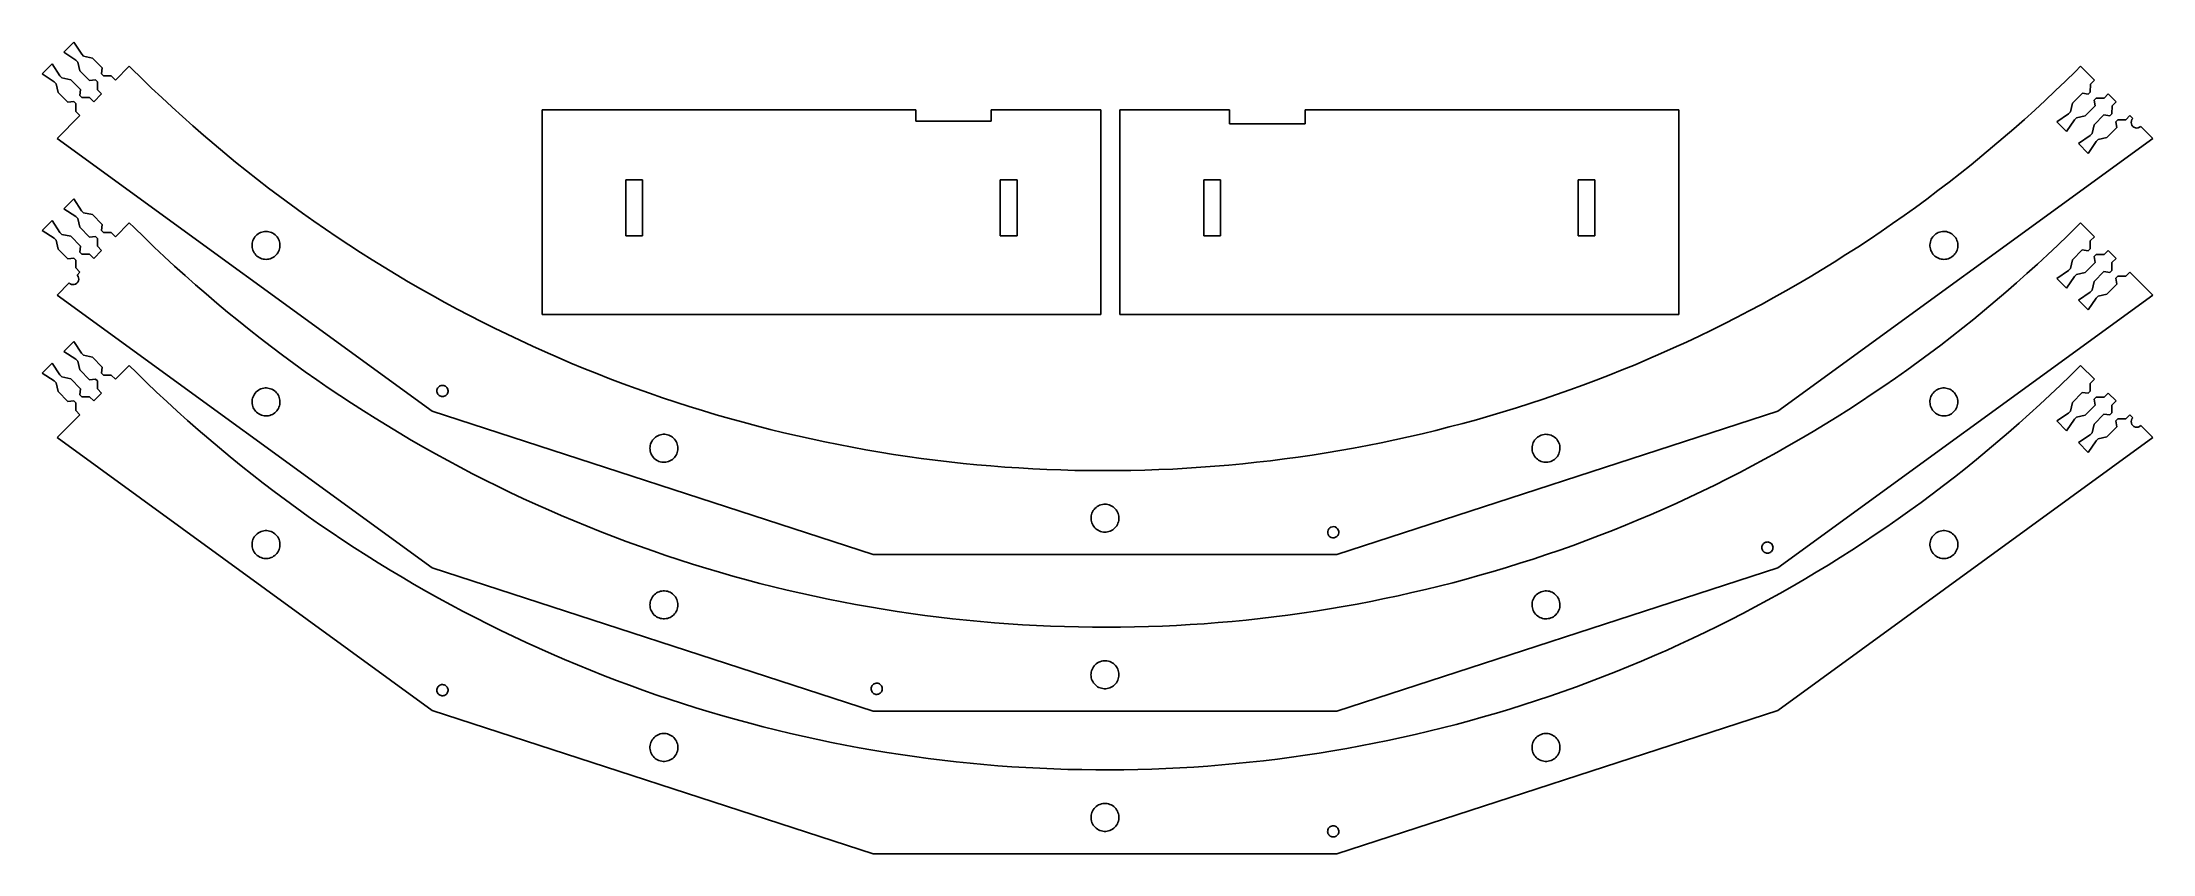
# Model space of a CAD drawing. Extents: x -493 to 263, y -146 to 144.
import ezdxf

# ---------------------------------------------------------------- set-up
doc = ezdxf.new("R2010")
doc.units = 0
doc.layers.get('0').update_dxf_attribs({"linetype": 'CONTINUOUS'})

msp = doc.modelspace()

# ---------------------------------------------------------------- linework, layer by layer
for p, q in [((-485.12, 140.26), (-481.58, 143.8)), ((-481.58, 143.8), (-478.75, 139.55)), ((-492.87, 132.51), (-489.34, 136.04)), ((-489.34, 136.04), (-486.51, 131.8)), ((-480.88, 137.43), (-485.12, 140.26)), ((-480.17, 136.73), (-480.88, 137.43)), ((-479.45, 133.6), (-480.17, 136.73)), ((-478.75, 139.55), (-478.05, 138.85)), ((-478.05, 138.85), (-474.93, 138.15)), ((-474.93, 138.15), (-471.39, 134.62)), ((-488.63, 129.68), (-492.87, 132.51)), ((-487.92, 128.97), (-488.63, 129.68)), ((-487.2, 125.85), (-487.92, 128.97)), ((-486.51, 131.8), (-485.8, 131.09)), ((-485.8, 131.09), (-482.68, 130.4)), ((-482.68, 130.4), (-479.14, 126.86)), ((-475.91, 130.07), (-479.45, 133.6)), ((-473.8, 130.36), (-475.91, 130.07)), ((-473.1, 129.65), (-473.8, 130.36)), ((-473.1, 126.83), (-473.1, 129.65)), ((-471.39, 134.62), (-471.68, 132.48)), ((-471.68, 132.48), (-470.98, 131.78)), ((-470.98, 131.78), (-468.17, 131.75)), ((-468.17, 131.75), (-466.68, 130.26)), ((-466.68, 130.26), (-461.7, 135.23)), ((-460.91, 134.43), (-461.7, 135.23)), ((-457.34, 130.91), (-460.91, 134.43)), ((-453.73, 127.43), (-457.34, 130.91)), ((231.25, 129.87), (227.63, 126.39)), ((234.83, 133.37), (231.25, 129.87)), ((236.69, 135.23), (234.83, 133.37)), ((241.67, 130.26), (236.69, 135.23)), ((240.15, 125.96), (240.18, 128.76)), ((240.18, 128.76), (241.67, 130.26)), ((-483.66, 122.32), (-487.2, 125.85)), ((-481.56, 122.61), (-483.66, 122.32)), ((-480.85, 121.9), (-481.56, 122.61)), ((-480.85, 119.07), (-480.85, 121.9)), ((-479.14, 126.86), (-479.44, 124.73)), ((-479.44, 124.73), (-478.73, 124.02)), ((-478.73, 124.02), (-475.93, 124)), ((-475.93, 124), (-474.43, 122.5)), ((-474.43, 122.5), (-471.6, 125.33)), ((-471.6, 125.33), (-473.1, 126.83)), ((-450.09, 123.99), (-453.73, 127.43)), ((-446.41, 120.58), (-450.09, 123.99)), ((223.98, 122.96), (220.29, 119.56)), ((227.63, 126.39), (223.98, 122.96)), ((233.08, 118.89), (233.77, 122.01)), ((233.77, 122.01), (237.31, 125.54)), ((237.31, 125.54), (239.44, 125.25)), ((241.86, 121.02), (238.32, 117.49)), ((239.44, 125.25), (240.15, 125.96)), ((242.27, 123.84), (241.56, 123.13)), ((241.56, 123.13), (241.86, 121.02)), ((245.1, 123.84), (242.27, 123.84)), ((246.59, 125.33), (245.1, 123.84)), ((249.42, 122.5), (246.59, 125.33)), ((247.9, 118.2), (247.93, 121.01)), ((247.93, 121.01), (249.42, 122.5)), ((-487.54, 109.4), (-479.36, 117.58)), ((-479.36, 117.58), (-480.85, 119.07)), ((-442.7, 117.21), (-446.41, 120.58)), ((-438.96, 113.88), (-442.7, 117.21)), ((-435.18, 110.58), (-438.96, 113.88)), ((-313.97, 119.6), (-180.22, 119.6)), ((-313.97, 46.39), (-313.97, 119.6)), ((-180.22, 115.63), (-180.22, 119.6)), ((-153.22, 115.63), (-180.22, 115.63)), ((-153.22, 119.6), (-153.22, 115.63)), ((-153.22, 119.6), (-113.97, 119.6)), ((-113.97, 119.6), (-113.97, 46.39)), ((-107.13, 119.6), (-67.88, 119.6)), ((-107.13, 46.39), (-107.13, 119.6)), ((-67.88, 114.58), (-67.88, 119.6)), ((-40.88, 114.58), (-67.88, 114.58)), ((-40.88, 119.6), (92.87, 119.6)), ((-40.88, 119.6), (-40.88, 114.58)), ((92.87, 119.6), (92.87, 46.39)), ((216.57, 116.2), (212.82, 112.88)), ((220.29, 119.56), (216.57, 116.2)), ((228.13, 115.35), (232.37, 118.18)), ((231.66, 111.82), (228.13, 115.35)), ((234.49, 116.06), (231.66, 111.82)), ((232.37, 118.18), (233.08, 118.89)), ((235.2, 116.76), (234.49, 116.06)), ((238.32, 117.49), (235.2, 116.76)), ((240.83, 111.13), (241.53, 114.25)), ((241.53, 114.25), (245.06, 117.79)), ((245.06, 117.79), (247.2, 117.5)), ((247.2, 117.5), (247.9, 118.2)), ((250.02, 116.08), (249.32, 115.38)), ((249.32, 115.38), (249.61, 113.27)), ((252.85, 116.08), (250.02, 116.08)), ((254.35, 117.58), (252.85, 116.08)), ((255.39, 116.54), (254.35, 117.58)), ((254.8, 115.12), (254.87, 115.64)), ((254.87, 114.6), (254.8, 115.12)), ((254.87, 115.64), (255.07, 116.12)), ((255.07, 114.12), (254.87, 114.6)), ((255.07, 116.12), (255.39, 116.54)), ((255.39, 113.71), (255.07, 114.12)), ((255.8, 113.39), (255.39, 113.71)), ((256.28, 113.19), (255.8, 113.39)), ((257.8, 113.39), (257.32, 113.19)), ((258.22, 113.71), (257.8, 113.39)), ((262.53, 109.4), (258.22, 113.71)), ((-353.29, 11.86), (-487.54, 109.4)), ((-431.37, 107.32), (-435.18, 110.58)), ((-427.52, 104.11), (-431.37, 107.32)), ((262.53, 109.4), (128.28, 11.86)), ((205.21, 106.36), (201.36, 103.15)), ((209.03, 109.6), (205.21, 106.36)), ((212.82, 112.88), (209.03, 109.6)), ((235.88, 107.6), (240.13, 110.43)), ((239.42, 104.06), (235.88, 107.6)), ((242.25, 108.3), (239.42, 104.06)), ((240.13, 110.43), (240.83, 111.13)), ((242.95, 109.01), (242.25, 108.3)), ((246.07, 109.73), (242.95, 109.01)), ((249.61, 113.27), (246.07, 109.73)), ((256.8, 113.12), (256.28, 113.19)), ((257.32, 113.19), (256.8, 113.12)), ((-423.65, 100.93), (-427.52, 104.11)), ((-419.74, 97.79), (-423.65, 100.93)), ((197.47, 99.98), (193.55, 96.86)), ((201.36, 103.15), (197.47, 99.98)), ((-415.8, 94.69), (-419.74, 97.79)), ((-411.83, 91.63), (-415.8, 94.69)), ((-407.82, 88.62), (-411.83, 91.63)), ((-277.97, 94.6), (-283.97, 94.6)), ((-283.97, 94.6), (-283.97, 74.6)), ((-277.97, 74.6), (-277.97, 94.6)), ((-149.97, 94.6), (-149.97, 74.6)), ((-143.97, 94.6), (-149.97, 94.6)), ((-143.97, 74.6), (-143.97, 94.6)), ((-77.13, 94.6), (-77.13, 74.6)), ((-71.13, 94.6), (-77.13, 94.6)), ((-71.13, 74.6), (-71.13, 94.6)), ((62.87, 94.6), (56.87, 94.6)), ((56.87, 94.6), (56.87, 74.6)), ((62.87, 74.6), (62.87, 94.6)), ((185.62, 90.72), (181.61, 87.72)), ((189.6, 93.77), (185.62, 90.72)), ((193.55, 96.86), (189.6, 93.77)), ((-485.12, 84.26), (-481.59, 87.8)), ((-480.88, 81.44), (-485.12, 84.26)), ((-481.59, 87.8), (-478.76, 83.56)), ((-478.76, 83.56), (-478.05, 82.85)), ((-403.79, 85.64), (-407.82, 88.62)), ((-399.73, 82.7), (-403.79, 85.64)), ((177.57, 84.75), (173.5, 81.83)), ((181.61, 87.72), (177.57, 84.75)), ((-492.88, 76.51), (-489.34, 80.05)), ((-488.63, 73.68), (-492.88, 76.51)), ((-489.34, 80.05), (-486.51, 75.8)), ((-486.51, 75.8), (-485.8, 75.1)), ((-480.17, 80.73), (-480.88, 81.44)), ((-479.45, 77.61), (-480.17, 80.73)), ((-475.92, 74.07), (-479.45, 77.61)), ((-478.05, 82.85), (-474.93, 82.16)), ((-474.93, 82.16), (-471.39, 78.62)), ((-471.39, 78.62), (-471.69, 76.49)), ((-471.69, 76.49), (-470.98, 75.78)), ((-470.98, 75.78), (-468.18, 75.75)), ((-468.18, 75.75), (-466.68, 74.26)), ((-466.68, 74.26), (-461.71, 79.24)), ((-460.02, 77.55), (-461.71, 79.24)), ((-456.44, 74.04), (-460.02, 77.55)), ((-415.21, 75.52), (-414.75, 75.74)), ((-414.75, 75.74), (-414.28, 75.92)), ((-414.28, 75.92), (-413.79, 76.05)), ((-413.79, 76.05), (-413.29, 76.13)), ((-413.29, 76.13), (-412.78, 76.15)), ((-412.78, 76.15), (-412.28, 76.13)), ((-412.28, 76.13), (-411.78, 76.05)), ((-411.78, 76.05), (-411.29, 75.93)), ((-411.29, 75.93), (-410.81, 75.75)), ((-410.81, 75.75), (-410.36, 75.53)), ((-395.64, 79.81), (-399.73, 82.7)), ((-391.51, 76.95), (-395.64, 79.81)), ((-387.36, 74.14), (-391.51, 76.95)), ((165.26, 76.11), (161.1, 73.31)), ((169.39, 78.95), (165.26, 76.11)), ((173.5, 81.83), (169.39, 78.95)), ((185.3, 75.51), (185.76, 75.73)), ((185.76, 75.73), (186.23, 75.91)), ((186.23, 75.91), (186.72, 76.04)), ((186.72, 76.04), (187.22, 76.12)), ((187.22, 76.12), (187.72, 76.15)), ((187.72, 76.15), (188.23, 76.13)), ((188.23, 76.13), (188.73, 76.06)), ((188.73, 76.06), (189.22, 75.93)), ((189.22, 75.93), (189.7, 75.76)), ((189.7, 75.76), (190.16, 75.54)), ((190.16, 75.54), (190.59, 75.28)), ((235.72, 78.26), (232.14, 74.74)), ((236.69, 79.23), (235.72, 78.26)), ((241.67, 74.26), (236.69, 79.23)), ((-487.93, 72.98), (-488.63, 73.68)), ((-487.21, 69.85), (-487.93, 72.98)), ((-483.67, 66.32), (-487.21, 69.85)), ((-485.8, 75.1), (-482.68, 74.4)), ((-482.68, 74.4), (-479.15, 70.87)), ((-479.15, 70.87), (-479.44, 68.73)), ((-479.44, 68.73), (-478.73, 68.03)), ((-478.73, 68.03), (-475.93, 68)), ((-475.93, 68), (-474.44, 66.51)), ((-473.81, 74.36), (-475.92, 74.07)), ((-474.44, 66.51), (-471.61, 69.33)), ((-473.1, 73.66), (-473.81, 74.36)), ((-473.1, 70.83), (-473.1, 73.66)), ((-471.61, 69.33), (-473.1, 70.83)), ((-452.83, 70.57), (-456.44, 74.04)), ((-449.18, 67.14), (-452.83, 70.57)), ((-417.76, 71.39), (-417.71, 71.89)), ((-417.76, 70.88), (-417.76, 71.39)), ((-417.71, 70.38), (-417.76, 70.88)), ((-417.71, 71.89), (-417.61, 72.39)), ((-417.6, 69.88), (-417.71, 70.38)), ((-417.61, 72.39), (-417.46, 72.87)), ((-417.45, 69.4), (-417.6, 69.88)), ((-417.46, 72.87), (-417.26, 73.34)), ((-417.25, 68.94), (-417.45, 69.4)), ((-417.26, 73.34), (-417.02, 73.78)), ((-417, 68.49), (-417.25, 68.94)), ((-417.02, 73.78), (-416.73, 74.2)), ((-416.71, 68.08), (-417, 68.49)), ((-416.73, 74.2), (-416.4, 74.59)), ((-416.38, 67.7), (-416.71, 68.08)), ((-416.4, 74.59), (-416.04, 74.94)), ((-416.04, 74.94), (-415.64, 75.25)), ((-415.64, 75.25), (-415.21, 75.52)), ((-410.36, 75.53), (-409.92, 75.27)), ((-409.92, 75.27), (-409.52, 74.96)), ((-409.52, 74.96), (-409.16, 74.61)), ((-409.16, 74.61), (-408.82, 74.23)), ((-408.8, 68.11), (-409.13, 67.72)), ((-408.82, 74.23), (-408.53, 73.81)), ((-408.52, 68.52), (-408.8, 68.11)), ((-408.53, 73.81), (-408.29, 73.37)), ((-408.27, 68.97), (-408.52, 68.52)), ((-408.29, 73.37), (-408.08, 72.91)), ((-408.07, 69.43), (-408.27, 68.97)), ((-408.08, 72.91), (-407.93, 72.42)), ((-407.92, 69.92), (-408.07, 69.43)), ((-407.93, 72.42), (-407.83, 71.93)), ((-407.82, 70.41), (-407.92, 69.92)), ((-407.83, 71.93), (-407.77, 71.42)), ((-407.77, 70.92), (-407.82, 70.41)), ((-407.77, 71.42), (-407.77, 70.92)), ((-383.19, 71.37), (-387.36, 74.14)), ((-378.98, 68.65), (-383.19, 71.37)), ((-374.75, 65.97), (-378.98, 68.65)), ((-283.97, 74.6), (-277.97, 74.6)), ((-149.97, 74.6), (-143.97, 74.6)), ((-77.13, 74.6), (-71.13, 74.6)), ((56.87, 74.6), (62.87, 74.6)), ((156.92, 70.55), (152.7, 67.84)), ((161.1, 73.31), (156.92, 70.55)), ((182.76, 71.37), (182.81, 71.88)), ((182.77, 70.87), (182.76, 71.37)), ((182.82, 70.36), (182.77, 70.87)), ((182.81, 71.88), (182.91, 72.37)), ((182.93, 69.87), (182.82, 70.36)), ((182.91, 72.37), (183.06, 72.86)), ((183.08, 69.38), (182.93, 69.87)), ((183.06, 72.86), (183.25, 73.32)), ((183.28, 68.92), (183.08, 69.38)), ((183.25, 73.32), (183.5, 73.77)), ((183.53, 68.48), (183.28, 68.92)), ((183.5, 73.77), (183.78, 74.19)), ((183.83, 68.07), (183.53, 68.48)), ((183.78, 74.19), (184.11, 74.57)), ((184.16, 67.68), (183.83, 68.07)), ((184.11, 74.57), (184.48, 74.92)), ((184.48, 74.92), (184.87, 75.24)), ((184.87, 75.24), (185.3, 75.51)), ((190.59, 75.28), (190.99, 74.97)), ((190.99, 74.97), (191.36, 74.62)), ((191.36, 74.62), (191.69, 74.24)), ((191.73, 68.12), (191.41, 67.73)), ((191.69, 74.24), (191.98, 73.83)), ((192.02, 68.54), (191.73, 68.12)), ((191.98, 73.83), (192.23, 73.38)), ((192.26, 68.98), (192.02, 68.54)), ((192.23, 73.38), (192.44, 72.92)), ((192.46, 69.45), (192.26, 68.98)), ((192.44, 72.92), (192.59, 72.44)), ((192.61, 69.93), (192.46, 69.45)), ((192.59, 72.44), (192.7, 71.94)), ((192.71, 70.43), (192.61, 69.93)), ((192.7, 71.94), (192.75, 71.44)), ((192.75, 70.93), (192.71, 70.43)), ((192.75, 71.44), (192.75, 70.93)), ((228.54, 71.26), (224.89, 67.82)), ((232.14, 74.74), (228.54, 71.26)), ((233.77, 66.01), (237.3, 69.55)), ((237.3, 69.55), (239.44, 69.25)), ((239.44, 69.25), (240.15, 69.96)), ((240.15, 69.96), (240.17, 72.76)), ((240.17, 72.76), (241.67, 74.26)), ((246.59, 69.33), (245.1, 67.84)), ((249.42, 66.51), (246.59, 69.33)), ((-481.56, 66.61), (-483.67, 66.32)), ((-480.86, 65.9), (-481.56, 66.61)), ((-480.86, 63.08), (-480.86, 65.9)), ((-479.36, 61.58), (-480.86, 63.08)), ((-480.41, 60.53), (-479.36, 61.58)), ((-480.41, 60.53), (-480.33, 60.46)), ((-480.33, 60.46), (-480.03, 60.03)), ((-445.49, 63.74), (-449.18, 67.14)), ((-441.77, 60.38), (-445.49, 63.74)), ((-416.01, 67.35), (-416.38, 67.7)), ((-415.61, 67.04), (-416.01, 67.35)), ((-415.18, 66.77), (-415.61, 67.04)), ((-414.72, 66.55), (-415.18, 66.77)), ((-414.25, 66.38), (-414.72, 66.55)), ((-413.76, 66.25), (-414.25, 66.38)), ((-413.26, 66.18), (-413.76, 66.25)), ((-412.75, 66.15), (-413.26, 66.18)), ((-412.24, 66.18), (-412.75, 66.15)), ((-411.74, 66.26), (-412.24, 66.18)), ((-411.25, 66.39), (-411.74, 66.26)), ((-410.78, 66.56), (-411.25, 66.39)), ((-410.33, 66.79), (-410.78, 66.56)), ((-409.9, 67.06), (-410.33, 66.79)), ((-409.5, 67.37), (-409.9, 67.06)), ((-409.13, 67.72), (-409.5, 67.37)), ((-370.48, 63.33), (-374.75, 65.97)), ((-366.2, 60.73), (-370.48, 63.33)), ((-361.88, 58.17), (-366.2, 60.73)), ((144.19, 62.54), (139.9, 59.96)), ((148.46, 65.17), (144.19, 62.54)), ((152.7, 67.84), (148.46, 65.17)), ((184.53, 67.34), (184.16, 67.68)), ((184.93, 67.03), (184.53, 67.34)), ((185.36, 66.76), (184.93, 67.03)), ((185.82, 66.54), (185.36, 66.76)), ((186.29, 66.37), (185.82, 66.54)), ((186.78, 66.25), (186.29, 66.37)), ((187.29, 66.18), (186.78, 66.25)), ((187.79, 66.15), (187.29, 66.18)), ((188.3, 66.18), (187.79, 66.15)), ((188.8, 66.26), (188.3, 66.18)), ((189.29, 66.39), (188.8, 66.26)), ((189.76, 66.57), (189.29, 66.39)), ((190.21, 66.8), (189.76, 66.57)), ((190.64, 67.07), (190.21, 66.8)), ((191.04, 67.38), (190.64, 67.07)), ((191.41, 67.73), (191.04, 67.38)), ((217.5, 61.04), (213.76, 57.71)), ((221.21, 64.41), (217.5, 61.04)), ((224.89, 67.82), (221.21, 64.41)), ((228.13, 59.35), (232.37, 62.18)), ((232.37, 62.18), (233.07, 62.89)), ((233.07, 62.89), (233.77, 66.01)), ((235.2, 60.77), (234.49, 60.06)), ((238.32, 61.49), (235.2, 60.77)), ((241.85, 65.03), (238.32, 61.49)), ((241.52, 58.26), (245.06, 61.79)), ((242.27, 67.84), (241.56, 67.13)), ((241.56, 67.13), (241.85, 65.03)), ((245.1, 67.84), (242.27, 67.84)), ((245.06, 61.79), (247.19, 61.5)), ((247.19, 61.5), (247.9, 62.21)), ((247.9, 62.21), (247.92, 65.01)), ((247.92, 65.01), (249.42, 66.51)), ((254.34, 61.58), (252.85, 60.09)), ((262.52, 53.4), (254.34, 61.58)), ((-487.54, 53.4), (-483.22, 57.72)), ((-353.29, -44.13), (-487.54, 53.4)), ((-482.9, 57.45), (-483.22, 57.72)), ((-482.43, 57.22), (-482.9, 57.45)), ((-481.92, 57.13), (-482.43, 57.22)), ((-481.4, 57.17), (-481.92, 57.13)), ((-480.91, 57.34), (-481.4, 57.17)), ((-480.48, 57.64), (-480.91, 57.34)), ((-480.14, 58.04), (-480.48, 57.64)), ((-479.91, 58.51), (-480.14, 58.04)), ((-480.03, 60.03), (-479.86, 59.54)), ((-479.82, 59.02), (-479.91, 58.51)), ((-479.86, 59.54), (-479.82, 59.02)), ((-438.02, 57.05), (-441.77, 60.38)), ((-434.23, 53.77), (-438.02, 57.05)), ((-430.41, 50.52), (-434.23, 53.77)), ((-357.54, 55.67), (-361.88, 58.17)), ((-353.18, 53.2), (-357.54, 55.67)), ((-348.79, 50.78), (-353.18, 53.2)), ((131.23, 54.92), (126.85, 52.47)), ((262.52, 53.4), (128.28, -44.13)), ((135.57, 57.42), (131.23, 54.92)), ((139.9, 59.96), (135.57, 57.42)), ((209.98, 54.42), (206.16, 51.17)), ((213.76, 57.71), (209.98, 54.42)), ((231.66, 55.82), (228.13, 59.35)), ((234.49, 60.06), (231.66, 55.82)), ((235.88, 51.6), (240.12, 54.43)), ((240.12, 54.43), (240.83, 55.14)), ((240.83, 55.14), (241.52, 58.26)), ((242.95, 53.02), (242.24, 52.31)), ((246.07, 53.74), (242.95, 53.02)), ((249.61, 57.27), (246.07, 53.74)), ((250.02, 60.09), (249.31, 59.38)), ((249.31, 59.38), (249.61, 57.27)), ((252.85, 60.09), (250.02, 60.09)), ((-426.56, 47.31), (-430.41, 50.52)), ((-422.68, 44.15), (-426.56, 47.31)), ((-344.37, 48.4), (-348.79, 50.78)), ((-339.94, 46.07), (-344.37, 48.4)), ((-335.48, 43.79), (-339.94, 46.07)), ((-113.97, 46.39), (-313.97, 46.39)), ((92.87, 46.39), (-107.13, 46.39)), ((113.59, 45.38), (109.12, 43.11)), ((118.04, 47.7), (113.59, 45.38)), ((122.46, 50.06), (118.04, 47.7)), ((126.85, 52.47), (122.46, 50.06)), ((202.32, 47.95), (198.44, 44.78)), ((206.16, 51.17), (202.32, 47.95)), ((239.41, 48.07), (235.88, 51.6)), ((242.24, 52.31), (239.41, 48.07)), ((-418.76, 41.02), (-422.68, 44.15)), ((-414.81, 37.93), (-418.76, 41.02)), ((-410.83, 34.88), (-414.81, 37.93)), ((-330.99, 41.55), (-335.48, 43.79)), ((-326.49, 39.35), (-330.99, 41.55)), ((-321.96, 37.2), (-326.49, 39.35)), ((100.12, 38.7), (95.58, 36.57)), ((104.63, 40.88), (100.12, 38.7)), ((109.12, 43.11), (104.63, 40.88)), ((190.59, 38.54), (186.61, 35.49)), ((194.53, 41.64), (190.59, 38.54)), ((198.44, 44.78), (194.53, 41.64)), ((-485.12, 33.26), (-481.59, 36.8)), ((-480.88, 30.44), (-485.12, 33.26)), ((-481.59, 36.8), (-478.76, 32.56)), ((-480.17, 29.73), (-480.88, 30.44)), ((-478.76, 32.56), (-478.05, 31.85)), ((-478.05, 31.85), (-474.93, 31.16)), ((-474.93, 31.16), (-471.39, 27.62)), ((-406.82, 31.87), (-410.83, 34.88)), ((-402.78, 28.9), (-406.82, 31.87)), ((-317.41, 35.1), (-321.96, 37.2)), ((-312.83, 33.04), (-317.41, 35.1)), ((-308.24, 31.03), (-312.83, 33.04)), ((-303.63, 29.07), (-308.24, 31.03)), ((81.85, 30.44), (77.23, 28.49)), ((86.45, 32.43), (81.85, 30.44)), ((91.03, 34.48), (86.45, 32.43)), ((95.58, 36.57), (91.03, 34.48)), ((182.61, 32.47), (178.58, 29.49)), ((186.61, 35.49), (182.61, 32.47)), ((-492.88, 25.51), (-489.34, 29.05)), ((-488.63, 22.68), (-492.88, 25.51)), ((-489.34, 29.05), (-486.51, 24.8)), ((-487.93, 21.98), (-488.63, 22.68)), ((-486.51, 24.8), (-485.8, 24.1)), ((-485.8, 24.1), (-482.68, 23.4)), ((-482.68, 23.4), (-479.15, 19.87)), ((-479.45, 26.61), (-480.17, 29.73)), ((-475.92, 23.07), (-479.45, 26.61)), ((-473.81, 23.36), (-475.92, 23.07)), ((-473.1, 22.66), (-473.81, 23.36)), ((-471.39, 27.62), (-471.69, 25.49)), ((-471.69, 25.49), (-470.98, 24.78)), ((-470.98, 24.78), (-468.18, 24.75)), ((-468.18, 24.75), (-466.68, 23.26)), ((-466.68, 23.26), (-461.71, 28.23)), ((-459.13, 25.67), (-461.71, 28.23)), ((-455.54, 22.17), (-459.13, 25.67)), ((-398.71, 25.98), (-402.78, 28.9)), ((-394.61, 23.09), (-398.71, 25.98)), ((-390.48, 20.25), (-394.61, 23.09)), ((-299, 27.15), (-303.63, 29.07)), ((-294.35, 25.28), (-299, 27.15)), ((-289.68, 23.46), (-294.35, 25.28)), ((-284.99, 21.69), (-289.68, 23.46)), ((63.26, 22.92), (58.57, 21.16)), ((67.94, 24.73), (63.26, 22.92)), ((72.6, 26.59), (67.94, 24.73)), ((77.23, 28.49), (72.6, 26.59)), ((170.42, 23.67), (166.29, 20.82)), ((174.51, 26.56), (170.42, 23.67)), ((178.58, 29.49), (174.51, 26.56)), ((233.04, 24.62), (229.44, 21.13)), ((236.6, 28.14), (233.04, 24.62)), ((236.69, 28.23), (236.6, 28.14)), ((241.67, 23.26), (236.69, 28.23)), ((240.17, 21.76), (241.67, 23.26)), ((-487.21, 18.85), (-487.93, 21.98)), ((-483.67, 15.32), (-487.21, 18.85)), ((-481.56, 15.61), (-483.67, 15.32)), ((-480.86, 14.9), (-481.56, 15.61)), ((-479.15, 19.87), (-479.44, 17.73)), ((-479.44, 17.73), (-478.73, 17.03)), ((-478.73, 17.03), (-475.93, 17)), ((-475.93, 17), (-474.44, 15.51)), ((-474.44, 15.51), (-471.61, 18.33)), ((-473.1, 19.83), (-473.1, 22.66)), ((-471.61, 18.33), (-473.1, 19.83)), ((-451.92, 18.71), (-455.54, 22.17)), ((-448.26, 15.28), (-451.92, 18.71)), ((-444.57, 11.89), (-448.26, 15.28)), ((-417.77, 15.07), (-417.75, 15.58)), ((-417.75, 15.58), (-417.69, 16.08)), ((-417.69, 16.08), (-417.57, 16.57)), ((-417.57, 16.57), (-417.4, 17.05)), ((-417.4, 17.05), (-417.18, 17.51)), ((-417.18, 17.51), (-416.92, 17.94)), ((-416.92, 17.94), (-416.62, 18.35)), ((-416.62, 18.35), (-416.28, 18.72)), ((-416.28, 18.72), (-415.9, 19.06)), ((-415.9, 19.06), (-415.49, 19.35)), ((-415.49, 19.35), (-415.05, 19.61)), ((-415.05, 19.61), (-414.59, 19.82)), ((-414.59, 19.82), (-414.11, 19.98)), ((-414.11, 19.98), (-413.61, 20.09)), ((-413.61, 20.09), (-413.11, 20.15)), ((-413.11, 20.15), (-412.6, 20.15)), ((-412.6, 20.15), (-412.1, 20.11)), ((-412.1, 20.11), (-411.6, 20.02)), ((-411.6, 20.02), (-411.11, 19.87)), ((-411.11, 19.87), (-410.65, 19.68)), ((-410.65, 19.68), (-410.2, 19.44)), ((-410.2, 19.44), (-409.78, 19.16)), ((-409.78, 19.16), (-409.39, 18.84)), ((-409.39, 18.84), (-409.03, 18.48)), ((-409.03, 18.48), (-408.72, 18.08)), ((-408.72, 18.08), (-408.44, 17.66)), ((-408.44, 17.66), (-408.21, 17.21)), ((-408.21, 17.21), (-408.03, 16.73)), ((-408.03, 16.73), (-407.89, 16.25)), ((-407.89, 16.25), (-407.81, 15.75)), ((-407.81, 15.75), (-407.77, 15.24)), ((-407.77, 15.24), (-407.79, 14.74)), ((-386.33, 17.45), (-390.48, 20.25)), ((-382.14, 14.69), (-386.33, 17.45)), ((-351.61, 19.15), (-351.58, 19.47)), ((-351.6, 18.83), (-351.61, 19.15)), ((-351.53, 18.51), (-351.6, 18.83)), ((-351.58, 19.47), (-351.49, 19.78)), ((-351.42, 18.21), (-351.53, 18.51)), ((-351.49, 19.78), (-351.35, 20.07)), ((-351.26, 17.93), (-351.42, 18.21)), ((-351.35, 20.07), (-351.17, 20.33)), ((-351.05, 17.68), (-351.26, 17.93)), ((-351.17, 20.33), (-350.95, 20.57)), ((-350.81, 17.47), (-351.05, 17.68)), ((-350.95, 20.57), (-350.69, 20.76)), ((-350.54, 17.3), (-350.81, 17.47)), ((-350.69, 20.76), (-350.41, 20.91)), ((-350.24, 17.18), (-350.54, 17.3)), ((-350.41, 20.91), (-350.1, 21.02)), ((-349.93, 17.1), (-350.24, 17.18)), ((-350.1, 21.02), (-349.78, 21.07)), ((-349.61, 17.08), (-349.93, 17.1)), ((-349.78, 21.07), (-349.46, 21.07)), ((-349.29, 17.1), (-349.61, 17.08)), ((-349.46, 21.07), (-349.14, 21.02)), ((-348.97, 17.18), (-349.29, 17.1)), ((-349.14, 21.02), (-348.84, 20.92)), ((-348.68, 17.31), (-348.97, 17.18)), ((-348.84, 20.92), (-348.55, 20.77)), ((-348.41, 17.48), (-348.68, 17.31)), ((-348.55, 20.77), (-348.29, 20.58)), ((-348.17, 17.7), (-348.41, 17.48)), ((-348.29, 20.58), (-348.07, 20.35)), ((-347.96, 17.95), (-348.17, 17.7)), ((-348.07, 20.35), (-347.89, 20.08)), ((-347.8, 18.23), (-347.96, 17.95)), ((-347.89, 20.08), (-347.75, 19.79)), ((-347.69, 18.53), (-347.8, 18.23)), ((-347.75, 19.79), (-347.66, 19.48)), ((-347.63, 18.84), (-347.69, 18.53)), ((-347.66, 19.48), (-347.62, 19.16)), ((-347.62, 19.16), (-347.63, 18.84)), ((-280.28, 19.96), (-284.99, 21.69)), ((-275.56, 18.28), (-280.28, 19.96)), ((-270.82, 16.65), (-275.56, 18.28)), ((-266.06, 15.07), (-270.82, 16.65)), ((44.39, 16.17), (39.62, 14.6)), ((49.13, 17.79), (44.39, 16.17)), ((53.86, 19.45), (49.13, 17.79)), ((58.57, 21.16), (53.86, 19.45)), ((157.96, 15.24), (153.75, 12.52)), ((162.14, 18.01), (157.96, 15.24)), ((166.29, 20.82), (162.14, 18.01)), ((182.75, 15.09), (182.77, 15.6)), ((182.77, 15.6), (182.84, 16.1)), ((182.84, 16.1), (182.96, 16.59)), ((182.96, 16.59), (183.13, 17.07)), ((183.13, 17.07), (183.35, 17.52)), ((183.35, 17.52), (183.61, 17.96)), ((183.61, 17.96), (183.92, 18.36)), ((183.92, 18.36), (184.26, 18.73)), ((184.26, 18.73), (184.64, 19.07)), ((184.64, 19.07), (185.05, 19.36)), ((185.05, 19.36), (185.49, 19.62)), ((185.49, 19.62), (185.95, 19.82)), ((185.95, 19.82), (186.44, 19.98)), ((186.44, 19.98), (186.93, 20.09)), ((186.93, 20.09), (187.43, 20.15)), ((187.43, 20.15), (187.94, 20.15)), ((187.94, 20.15), (188.44, 20.11)), ((188.44, 20.11), (188.94, 20.01)), ((188.94, 20.01), (189.43, 19.87)), ((189.43, 19.87), (189.9, 19.68)), ((189.9, 19.68), (190.34, 19.44)), ((190.34, 19.44), (190.76, 19.15)), ((190.76, 19.15), (191.15, 18.83)), ((191.15, 18.83), (191.5, 18.46)), ((191.5, 18.46), (191.82, 18.07)), ((191.82, 18.07), (192.09, 17.64)), ((192.09, 17.64), (192.32, 17.19)), ((192.32, 17.19), (192.5, 16.72)), ((192.5, 16.72), (192.64, 16.23)), ((192.64, 16.23), (192.72, 15.73)), ((192.72, 15.73), (192.75, 15.22)), ((192.75, 15.22), (192.74, 14.72)), ((225.81, 17.68), (222.14, 14.26)), ((229.44, 21.13), (225.81, 17.68)), ((233.77, 15.01), (237.3, 18.55)), ((237.3, 18.55), (239.44, 18.25)), ((239.44, 18.25), (240.15, 18.96)), ((240.15, 18.96), (240.17, 21.76)), ((242.27, 16.84), (241.56, 16.13)), ((241.56, 16.13), (241.85, 14.03)), ((245.1, 16.84), (242.27, 16.84)), ((246.59, 18.33), (245.1, 16.84)), ((249.42, 15.51), (246.59, 18.33)), ((247.92, 14.01), (249.42, 15.51)), ((-487.54, 2.4), (-479.36, 10.58)), ((-480.86, 12.08), (-480.86, 14.9)), ((-479.36, 10.58), (-480.86, 12.08)), ((-440.84, 8.54), (-444.57, 11.89)), ((-437.08, 5.23), (-440.84, 8.54)), ((-417.74, 14.57), (-417.77, 15.07)), ((-417.65, 14.07), (-417.74, 14.57)), ((-417.52, 13.58), (-417.65, 14.07)), ((-417.33, 13.11), (-417.52, 13.58)), ((-417.1, 12.66), (-417.33, 13.11)), ((-416.83, 12.23), (-417.1, 12.66)), ((-416.51, 11.84), (-416.83, 12.23)), ((-416.15, 11.48), (-416.51, 11.84)), ((-415.76, 11.15), (-416.15, 11.48)), ((-415.34, 10.87), (-415.76, 11.15)), ((-414.9, 10.63), (-415.34, 10.87)), ((-414.43, 10.44), (-414.9, 10.63)), ((-413.94, 10.3), (-414.43, 10.44)), ((-413.45, 10.2), (-413.94, 10.3)), ((-412.94, 10.16), (-413.45, 10.2)), ((-412.43, 10.17), (-412.94, 10.16)), ((-411.93, 10.23), (-412.43, 10.17)), ((-411.44, 10.34), (-411.93, 10.23)), ((-410.96, 10.5), (-411.44, 10.34)), ((-410.49, 10.71), (-410.96, 10.5)), ((-410.06, 10.96), (-410.49, 10.71)), ((-409.64, 11.26), (-410.06, 10.96)), ((-409.27, 11.59), (-409.64, 11.26)), ((-408.92, 11.96), (-409.27, 11.59)), ((-408.62, 12.37), (-408.92, 11.96)), ((-408.36, 12.8), (-408.62, 12.37)), ((-408.14, 13.26), (-408.36, 12.8)), ((-407.98, 13.74), (-408.14, 13.26)), ((-407.86, 14.23), (-407.98, 13.74)), ((-407.79, 14.74), (-407.86, 14.23)), ((-377.93, 11.98), (-382.14, 14.69)), ((-373.69, 9.31), (-377.93, 11.98)), ((-369.42, 6.68), (-373.69, 9.31)), ((-195.47, -39.42), (-353.29, 11.86)), ((-261.29, 13.53), (-266.06, 15.07)), ((-256.5, 12.05), (-261.29, 13.53)), ((-251.7, 10.61), (-256.5, 12.05)), ((-246.89, 9.22), (-251.7, 10.61)), ((-242.05, 7.88), (-246.89, 9.22)), ((-237.21, 6.59), (-242.05, 7.88)), ((128.28, 11.86), (-29.54, -39.42)), ((20.43, 8.81), (15.59, 7.49)), ((25.25, 10.19), (20.43, 8.81)), ((30.06, 11.61), (25.25, 10.19)), ((34.85, 13.08), (30.06, 11.61)), ((39.62, 14.6), (34.85, 13.08)), ((149.52, 9.84), (145.26, 7.2)), ((153.75, 12.52), (149.52, 9.84)), ((182.79, 14.58), (182.75, 15.09)), ((182.87, 14.08), (182.79, 14.58)), ((183, 13.6), (182.87, 14.08)), ((183.19, 13.12), (183, 13.6)), ((183.42, 12.67), (183.19, 13.12)), ((183.69, 12.25), (183.42, 12.67)), ((184, 11.85), (183.69, 12.25)), ((184.36, 11.49), (184, 11.85)), ((184.75, 11.16), (184.36, 11.49)), ((185.17, 10.88), (184.75, 11.16)), ((185.61, 10.64), (185.17, 10.88)), ((186.08, 10.44), (185.61, 10.64)), ((186.57, 10.3), (186.08, 10.44)), ((187.06, 10.2), (186.57, 10.3)), ((187.57, 10.16), (187.06, 10.2)), ((188.08, 10.17), (187.57, 10.16)), ((188.58, 10.23), (188.08, 10.17)), ((189.07, 10.33), (188.58, 10.23)), ((189.55, 10.49), (189.07, 10.33)), ((190.02, 10.7), (189.55, 10.49)), ((190.46, 10.95), (190.02, 10.7)), ((190.87, 11.24), (190.46, 10.95)), ((191.25, 11.58), (190.87, 11.24)), ((191.59, 11.95), (191.25, 11.58)), ((191.9, 12.36), (191.59, 11.95)), ((192.16, 12.79), (191.9, 12.36)), ((192.38, 13.25), (192.16, 12.79)), ((192.54, 13.72), (192.38, 13.25)), ((192.67, 14.22), (192.54, 13.72)), ((192.74, 14.72), (192.67, 14.22)), ((218.43, 10.88), (214.7, 7.54)), ((222.14, 14.26), (218.43, 10.88)), ((228.13, 8.35), (232.37, 11.18)), ((231.66, 4.82), (228.13, 8.35)), ((234.49, 9.06), (231.66, 4.82)), ((232.37, 11.18), (233.07, 11.89)), ((233.07, 11.89), (233.77, 15.01)), ((235.2, 9.77), (234.49, 9.06)), ((238.32, 10.49), (235.2, 9.77)), ((241.85, 14.03), (238.32, 10.49)), ((241.52, 7.26), (245.06, 10.79)), ((245.06, 10.79), (247.19, 10.5)), ((247.19, 10.5), (247.9, 11.21)), ((247.9, 11.21), (247.92, 14.01)), ((250.02, 9.09), (249.31, 8.38)), ((249.31, 8.38), (249.61, 6.27)), ((252.85, 9.09), (250.02, 9.09)), ((254.34, 10.58), (252.85, 9.09)), ((255.38, 9.54), (254.34, 10.58)), ((254.8, 8.13), (254.87, 8.64)), ((254.87, 7.61), (254.8, 8.13)), ((254.87, 8.64), (255.07, 9.13)), ((255.07, 7.13), (254.87, 7.61)), ((255.07, 9.13), (255.38, 9.54)), ((-353.29, -95.13), (-487.54, 2.4)), ((-433.28, 1.95), (-437.08, 5.23)), ((-429.45, -1.28), (-433.28, 1.95)), ((-365.12, 4.09), (-369.42, 6.68)), ((-360.8, 1.55), (-365.12, 4.09)), ((-356.46, -0.95), (-360.8, 1.55)), ((-275.25, -0.37), (-275.12, 0.12)), ((-275.12, 0.12), (-274.94, 0.6)), ((-274.94, 0.6), (-274.72, 1.05)), ((-274.72, 1.05), (-274.45, 1.48)), ((-274.45, 1.48), (-274.13, 1.88)), ((-274.13, 1.88), (-273.78, 2.24)), ((-273.78, 2.24), (-273.4, 2.57)), ((-273.4, 2.57), (-272.98, 2.85)), ((-272.98, 2.85), (-272.53, 3.1)), ((-272.53, 3.1), (-272.07, 3.29)), ((-272.07, 3.29), (-271.58, 3.44)), ((-271.58, 3.44), (-271.09, 3.54)), ((-271.09, 3.54), (-270.58, 3.59)), ((-270.58, 3.59), (-270.08, 3.59)), ((-270.08, 3.59), (-269.57, 3.53)), ((-269.57, 3.53), (-269.08, 3.43)), ((-269.08, 3.43), (-268.59, 3.27)), ((-268.59, 3.27), (-268.13, 3.07)), ((-268.13, 3.07), (-267.69, 2.82)), ((-267.69, 2.82), (-267.27, 2.53)), ((-267.27, 2.53), (-266.89, 2.19)), ((-266.89, 2.19), (-266.55, 1.82)), ((-266.55, 1.82), (-266.24, 1.42)), ((-266.24, 1.42), (-265.97, 0.99)), ((-265.97, 0.99), (-265.75, 0.53)), ((-265.75, 0.53), (-265.58, 0.06)), ((-265.58, 0.06), (-265.46, -0.43)), ((-232.35, 5.35), (-237.21, 6.59)), ((-227.49, 4.16), (-232.35, 5.35)), ((-222.6, 3.01), (-227.49, 4.16)), ((-217.71, 1.92), (-222.6, 3.01)), ((-212.81, 0.88), (-217.71, 1.92)), ((-207.9, -0.11), (-212.81, 0.88)), ((-13.67, 0.58), (-18.59, -0.4)), ((-8.77, 1.6), (-13.67, 0.58)), ((-3.87, 2.68), (-8.77, 1.6)), ((1.01, 3.81), (-3.87, 2.68)), ((5.89, 4.99), (1.01, 3.81)), ((10.75, 6.21), (5.89, 4.99)), ((15.59, 7.49), (10.75, 6.21)), ((40.47, -0.35), (40.6, 0.14)), ((40.6, 0.14), (40.78, 0.61)), ((40.78, 0.61), (41.01, 1.06)), ((41.01, 1.06), (41.28, 1.49)), ((41.28, 1.49), (41.59, 1.89)), ((41.59, 1.89), (41.95, 2.25)), ((41.95, 2.25), (42.33, 2.58)), ((42.33, 2.58), (42.75, 2.86)), ((42.75, 2.86), (43.2, 3.1)), ((43.2, 3.1), (43.66, 3.3)), ((43.66, 3.3), (44.15, 3.45)), ((44.15, 3.45), (44.65, 3.54)), ((44.65, 3.54), (45.15, 3.59)), ((45.15, 3.59), (45.66, 3.58)), ((45.66, 3.58), (46.16, 3.53)), ((46.16, 3.53), (46.66, 3.42)), ((46.66, 3.42), (47.14, 3.26)), ((47.14, 3.26), (47.6, 3.06)), ((47.6, 3.06), (48.04, 2.81)), ((48.04, 2.81), (48.45, 2.52)), ((48.45, 2.52), (48.83, 2.18)), ((48.83, 2.18), (49.18, 1.81)), ((49.18, 1.81), (49.49, 1.41)), ((49.49, 1.41), (49.75, 0.98)), ((49.75, 0.98), (49.97, 0.52)), ((49.97, 0.52), (50.14, 0.04)), ((50.14, 0.04), (50.26, -0.45)), ((262.52, 2.4), (128.28, -95.13)), ((136.65, 2.05), (132.31, -0.45)), ((140.97, 4.6), (136.65, 2.05)), ((145.26, 7.2), (140.97, 4.6)), ((207.12, 0.98), (203.28, -2.25)), ((210.93, 4.24), (207.12, 0.98)), ((214.7, 7.54), (210.93, 4.24)), ((235.88, 0.6), (240.12, 3.43)), ((239.41, -2.93), (235.88, 0.6)), ((242.24, 1.31), (239.41, -2.93)), ((240.12, 3.43), (240.83, 4.14)), ((240.83, 4.14), (241.52, 7.26)), ((242.95, 2.02), (242.24, 1.31)), ((246.07, 2.74), (242.95, 2.02)), ((249.61, 6.27), (246.07, 2.74)), ((255.38, 6.71), (255.07, 7.13)), ((255.8, 6.39), (255.38, 6.71)), ((256.28, 6.19), (255.8, 6.39)), ((256.8, 6.13), (256.28, 6.19)), ((257.32, 6.19), (256.8, 6.13)), ((257.8, 6.39), (257.32, 6.19)), ((258.21, 6.71), (257.8, 6.39)), ((262.52, 2.4), (258.21, 6.71)), ((-425.59, -4.48), (-429.45, -1.28)), ((-421.7, -7.64), (-425.59, -4.48)), ((-352.09, -3.4), (-356.46, -0.95)), ((-347.69, -5.81), (-352.09, -3.4)), ((-343.27, -8.18), (-347.69, -5.81)), ((-275.36, -1.37), (-275.33, -0.87)), ((-275.34, -1.88), (-275.36, -1.37)), ((-275.27, -2.38), (-275.34, -1.88)), ((-275.33, -0.87), (-275.25, -0.37)), ((-275.14, -2.87), (-275.27, -2.38)), ((-274.97, -3.35), (-275.14, -2.87)), ((-274.75, -3.8), (-274.97, -3.35)), ((-274.49, -4.23), (-274.75, -3.8)), ((-274.18, -4.64), (-274.49, -4.23)), ((-273.83, -5.01), (-274.18, -4.64)), ((-273.45, -5.34), (-273.83, -5.01)), ((-273.04, -5.63), (-273.45, -5.34)), ((-272.59, -5.88), (-273.04, -5.63)), ((-272.13, -6.08), (-272.59, -5.88)), ((-271.65, -6.24), (-272.13, -6.08)), ((-271.15, -6.34), (-271.65, -6.24)), ((-270.65, -6.4), (-271.15, -6.34)), ((-270.14, -6.4), (-270.65, -6.4)), ((-269.64, -6.35), (-270.14, -6.4)), ((-269.14, -6.26), (-269.64, -6.35)), ((-268.66, -6.11), (-269.14, -6.26)), ((-268.19, -5.91), (-268.66, -6.11)), ((-267.75, -5.67), (-268.19, -5.91)), ((-267.33, -5.38), (-267.75, -5.67)), ((-266.94, -5.05), (-267.33, -5.38)), ((-266.59, -4.69), (-266.94, -5.05)), ((-266.28, -4.29), (-266.59, -4.69)), ((-266.01, -3.86), (-266.28, -4.29)), ((-265.78, -3.41), (-266.01, -3.86)), ((-265.6, -2.94), (-265.78, -3.41)), ((-265.47, -2.45), (-265.6, -2.94)), ((-265.39, -1.95), (-265.47, -2.45)), ((-265.46, -0.43), (-265.38, -0.93)), ((-265.36, -1.44), (-265.39, -1.95)), ((-265.38, -0.93), (-265.36, -1.44)), ((-202.97, -1.06), (-207.9, -0.11)), ((-198.04, -1.95), (-202.97, -1.06)), ((-193.1, -2.79), (-198.04, -1.95)), ((-188.15, -3.59), (-193.1, -2.79)), ((-183.19, -4.33), (-188.15, -3.59)), ((-178.23, -5.02), (-183.19, -4.33)), ((-173.26, -5.66), (-178.23, -5.02)), ((-168.28, -6.26), (-173.26, -5.66)), ((-163.29, -6.8), (-168.28, -6.26)), ((-158.31, -7.29), (-163.29, -6.8)), ((-153.31, -7.73), (-158.31, -7.29)), ((-68.2, -7.42), (-73.2, -7.85)), ((-63.21, -6.95), (-68.2, -7.42)), ((-58.23, -6.42), (-63.21, -6.95)), ((-53.25, -5.85), (-58.23, -6.42)), ((-48.27, -5.22), (-53.25, -5.85)), ((-43.31, -4.54), (-48.27, -5.22)), ((-38.35, -3.82), (-43.31, -4.54)), ((-33.39, -3.04), (-38.35, -3.82)), ((-28.45, -2.21), (-33.39, -3.04)), ((-23.52, -1.33), (-28.45, -2.21)), ((-18.59, -0.4), (-23.52, -1.33)), ((40.35, -1.36), (40.38, -0.85)), ((40.37, -1.86), (40.35, -1.36)), ((40.45, -2.36), (40.37, -1.86)), ((40.38, -0.85), (40.47, -0.35)), ((40.57, -2.85), (40.45, -2.36)), ((40.74, -3.33), (40.57, -2.85)), ((40.96, -3.79), (40.74, -3.33)), ((41.22, -4.22), (40.96, -3.79)), ((41.53, -4.62), (41.22, -4.22)), ((41.87, -5), (41.53, -4.62)), ((42.25, -5.33), (41.87, -5)), ((42.67, -5.62), (42.25, -5.33)), ((43.11, -5.87), (42.67, -5.62)), ((43.57, -6.08), (43.11, -5.87)), ((44.05, -6.23), (43.57, -6.08)), ((44.55, -6.34), (44.05, -6.23)), ((45.05, -6.4), (44.55, -6.34)), ((45.56, -6.4), (45.05, -6.4)), ((46.06, -6.36), (45.56, -6.4)), ((46.56, -6.26), (46.06, -6.36)), ((47.04, -6.11), (46.56, -6.26)), ((47.51, -5.92), (47.04, -6.11)), ((47.95, -5.68), (47.51, -5.92)), ((48.37, -5.39), (47.95, -5.68)), ((48.76, -5.07), (48.37, -5.39)), ((49.11, -4.7), (48.76, -5.07)), ((49.43, -4.3), (49.11, -4.7)), ((49.7, -3.88), (49.43, -4.3)), ((49.93, -3.42), (49.7, -3.88)), ((50.11, -2.95), (49.93, -3.42)), ((50.24, -2.46), (50.11, -2.95)), ((50.32, -1.96), (50.24, -2.46)), ((50.26, -0.45), (50.33, -0.95)), ((50.35, -1.46), (50.32, -1.96)), ((50.33, -0.95), (50.35, -1.46)), ((123.56, -5.34), (119.14, -7.71)), ((127.95, -2.92), (123.56, -5.34)), ((132.31, -0.45), (127.95, -2.92)), ((199.41, -5.43), (195.51, -8.58)), ((203.28, -2.25), (199.41, -5.43)), ((-417.78, -10.76), (-421.7, -7.64)), ((-413.82, -13.84), (-417.78, -10.76)), ((-409.83, -16.88), (-413.82, -13.84)), ((-338.83, -10.5), (-343.27, -8.18)), ((-334.36, -12.77), (-338.83, -10.5)), ((-329.87, -15), (-334.36, -12.77)), ((-325.36, -17.19), (-329.87, -15)), ((-148.31, -8.11), (-153.31, -7.73)), ((-143.31, -8.45), (-148.31, -8.11)), ((-138.31, -8.74), (-143.31, -8.45)), ((-133.3, -8.98), (-138.31, -8.74)), ((-128.29, -9.16), (-133.3, -8.98)), ((-123.28, -9.3), (-128.29, -9.16)), ((-118.27, -9.38), (-123.28, -9.3)), ((-113.26, -9.41), (-118.27, -9.38)), ((-108.24, -9.4), (-113.26, -9.41)), ((-103.23, -9.33), (-108.24, -9.4)), ((-98.22, -9.21), (-103.23, -9.33)), ((-93.21, -9.04), (-98.22, -9.21)), ((-88.2, -8.82), (-93.21, -9.04)), ((-83.2, -8.54), (-88.2, -8.82)), ((-78.19, -8.22), (-83.2, -8.54)), ((-73.2, -7.85), (-78.19, -8.22)), ((105.75, -14.56), (101.25, -16.75)), ((110.24, -12.32), (105.75, -14.56)), ((114.7, -10.04), (110.24, -12.32)), ((119.14, -7.71), (114.7, -10.04)), ((187.61, -14.75), (183.61, -17.78)), ((191.58, -11.69), (187.61, -14.75)), ((195.51, -8.58), (191.58, -11.69)), ((-405.82, -19.87), (-409.83, -16.88)), ((-401.77, -22.83), (-405.82, -19.87)), ((-320.82, -19.32), (-325.36, -17.19)), ((-316.27, -21.42), (-320.82, -19.32)), ((-311.69, -23.46), (-316.27, -21.42)), ((-116.08, -22.92), (-115.71, -22.57)), ((-115.71, -22.57), (-115.31, -22.27)), ((-115.31, -22.27), (-114.87, -22)), ((-114.87, -22), (-114.41, -21.79)), ((-114.41, -21.79), (-113.94, -21.62)), ((-113.94, -21.62), (-113.44, -21.5)), ((-113.44, -21.5), (-112.94, -21.43)), ((-112.94, -21.43), (-112.44, -21.41)), ((-112.44, -21.41), (-111.93, -21.44)), ((-111.93, -21.44), (-111.43, -21.53)), ((-111.43, -21.53), (-110.94, -21.66)), ((-110.94, -21.66), (-110.47, -21.84)), ((-110.47, -21.84), (-110.02, -22.07)), ((-110.02, -22.07), (-109.59, -22.34)), ((-109.59, -22.34), (-109.2, -22.66)), ((-109.2, -22.66), (-108.83, -23.01)), ((92.16, -21), (87.59, -23.06)), ((96.72, -18.9), (92.16, -21)), ((101.25, -16.75), (96.72, -18.9)), ((179.59, -20.77), (175.53, -23.71)), ((183.61, -17.78), (179.59, -20.77)), ((-397.69, -25.75), (-401.77, -22.83)), ((-393.58, -28.62), (-397.69, -25.75)), ((-389.45, -31.45), (-393.58, -28.62)), ((-307.1, -25.46), (-311.69, -23.46)), ((-302.48, -27.41), (-307.1, -25.46)), ((-297.84, -29.32), (-302.48, -27.41)), ((-293.19, -31.17), (-297.84, -29.32)), ((-117.5, -26.59), (-117.49, -26.09)), ((-117.46, -27.1), (-117.5, -26.59)), ((-117.49, -26.09), (-117.44, -25.58)), ((-117.36, -27.6), (-117.46, -27.1)), ((-117.44, -25.58), (-117.33, -25.09)), ((-117.22, -28.08), (-117.36, -27.6)), ((-117.33, -25.09), (-117.17, -24.61)), ((-117.02, -28.55), (-117.22, -28.08)), ((-117.17, -24.61), (-116.96, -24.15)), ((-116.78, -29), (-117.02, -28.55)), ((-116.96, -24.15), (-116.71, -23.71)), ((-116.5, -29.42), (-116.78, -29)), ((-116.71, -23.71), (-116.42, -23.29)), ((-116.17, -29.8), (-116.5, -29.42)), ((-116.42, -23.29), (-116.08, -22.92)), ((-115.81, -30.16), (-116.17, -29.8)), ((-115.42, -30.47), (-115.81, -30.16)), ((-108.93, -29.9), (-109.3, -30.25)), ((-108.59, -29.52), (-108.93, -29.9)), ((-108.83, -23.01), (-108.51, -23.4)), ((-108.3, -29.11), (-108.59, -29.52)), ((-108.51, -23.4), (-108.23, -23.82)), ((-108.05, -28.67), (-108.3, -29.11)), ((-108.23, -23.82), (-107.99, -24.27)), ((-107.84, -28.21), (-108.05, -28.67)), ((-107.99, -24.27), (-107.79, -24.74)), ((-107.68, -27.73), (-107.84, -28.21)), ((-107.79, -24.74), (-107.65, -25.22)), ((-107.57, -27.23), (-107.68, -27.73)), ((-107.65, -25.22), (-107.55, -25.72)), ((-107.51, -26.73), (-107.57, -27.23)), ((-107.55, -25.72), (-107.51, -26.22)), ((-107.51, -26.22), (-107.51, -26.73)), ((-32.42, -30.24), (-32.06, -29.86)), ((-32.06, -29.86), (-31.62, -29.59)), ((-31.62, -29.59), (-31.12, -29.44)), ((-31.12, -29.44), (-30.59, -29.43)), ((-30.59, -29.43), (-30.09, -29.55)), ((-30.09, -29.55), (-29.63, -29.8)), ((-29.63, -29.8), (-29.25, -30.16)), ((-29.25, -30.16), (-28.98, -30.61)), ((73.75, -28.94), (69.1, -30.81)), ((78.39, -27.02), (73.75, -28.94)), ((83, -25.06), (78.39, -27.02)), ((87.59, -23.06), (83, -25.06)), ((167.33, -29.47), (163.18, -32.29)), ((171.44, -26.61), (167.33, -29.47)), ((175.53, -23.71), (171.44, -26.61)), ((-417.76, -35.58), (-417.71, -35.06)), ((-417.76, -36.1), (-417.76, -35.58)), ((-417.71, -36.63), (-417.76, -36.1)), ((-417.71, -35.06), (-417.6, -34.55)), ((-417.6, -37.14), (-417.71, -36.63)), ((-417.6, -34.55), (-417.44, -34.05)), ((-417.44, -37.64), (-417.6, -37.14)), ((-417.44, -34.05), (-417.23, -33.57)), ((-417.23, -38.11), (-417.44, -37.64)), ((-417.23, -33.57), (-416.96, -33.12)), ((-416.96, -33.12), (-416.66, -32.7)), ((-416.66, -32.7), (-416.31, -32.31)), ((-416.31, -32.31), (-415.92, -31.96)), ((-415.92, -31.96), (-415.49, -31.65)), ((-415.49, -31.65), (-415.04, -31.39)), ((-415.04, -31.39), (-414.56, -31.18)), ((-414.56, -31.18), (-414.07, -31.01)), ((-414.07, -31.01), (-413.55, -30.9)), ((-413.55, -30.9), (-413.03, -30.85)), ((-413.03, -30.85), (-412.51, -30.85)), ((-412.51, -30.85), (-411.99, -30.9)), ((-411.99, -30.9), (-411.48, -31.01)), ((-411.48, -31.01), (-410.98, -31.18)), ((-410.98, -31.18), (-410.5, -31.39)), ((-410.5, -31.39), (-410.05, -31.65)), ((-410.05, -31.65), (-409.62, -31.96)), ((-409.62, -31.96), (-409.24, -32.31)), ((-409.24, -32.31), (-408.89, -32.7)), ((-408.89, -32.7), (-408.58, -33.12)), ((-408.58, -33.12), (-408.32, -33.57)), ((-408.32, -33.57), (-408.1, -34.05)), ((-408.1, -37.64), (-408.32, -38.11)), ((-408.1, -34.05), (-407.94, -34.55)), ((-407.94, -37.14), (-408.1, -37.64)), ((-407.94, -34.55), (-407.83, -35.06)), ((-407.83, -36.63), (-407.94, -37.14)), ((-407.83, -35.06), (-407.78, -35.58)), ((-407.78, -36.1), (-407.83, -36.63)), ((-407.78, -35.58), (-407.78, -36.1)), ((-385.28, -34.24), (-389.45, -31.45)), ((-381.09, -36.99), (-385.28, -34.24)), ((-376.87, -39.69), (-381.09, -36.99)), ((-288.51, -32.98), (-293.19, -31.17)), ((-283.82, -34.75), (-288.51, -32.98)), ((-279.11, -36.46), (-283.82, -34.75)), ((-274.38, -38.13), (-279.11, -36.46)), ((-114.99, -30.75), (-115.42, -30.47)), ((-114.54, -30.98), (-114.99, -30.75)), ((-114.07, -31.16), (-114.54, -30.98)), ((-113.58, -31.29), (-114.07, -31.16)), ((-113.08, -31.38), (-113.58, -31.29)), ((-112.57, -31.41), (-113.08, -31.38)), ((-112.07, -31.39), (-112.57, -31.41)), ((-111.56, -31.32), (-112.07, -31.39)), ((-111.07, -31.2), (-111.56, -31.32)), ((-110.6, -31.03), (-111.07, -31.2)), ((-110.14, -30.81), (-110.6, -31.03)), ((-109.7, -30.55), (-110.14, -30.81)), ((-109.3, -30.25), (-109.7, -30.55)), ((-32.79, -31.21), (-32.67, -30.7)), ((-32.78, -31.73), (-32.79, -31.21)), ((-32.63, -32.23), (-32.78, -31.73)), ((-32.67, -30.7), (-32.42, -30.24)), ((-32.36, -32.68), (-32.63, -32.23)), ((-31.98, -33.04), (-32.36, -32.68)), ((-31.52, -33.29), (-31.98, -33.04)), ((-31.01, -33.41), (-31.52, -33.29)), ((-30.49, -33.39), (-31.01, -33.41)), ((-29.99, -33.25), (-30.49, -33.39)), ((-29.54, -32.97), (-29.99, -33.25)), ((-29.18, -32.59), (-29.54, -32.97)), ((-28.94, -32.14), (-29.18, -32.59)), ((-28.98, -30.61), (-28.83, -31.11)), ((-28.81, -31.63), (-28.94, -32.14)), ((-28.83, -31.11), (-28.81, -31.63)), ((55.03, -36.12), (50.31, -37.8)), ((59.74, -34.4), (55.03, -36.12)), ((64.43, -32.63), (59.74, -34.4)), ((69.1, -30.81), (64.43, -32.63)), ((122.6, -36.88), (122.63, -36.56)), ((122.62, -37.2), (122.6, -36.88)), ((122.69, -37.52), (122.62, -37.2)), ((122.63, -36.56), (122.72, -36.25)), ((122.81, -37.81), (122.69, -37.52)), ((122.72, -36.25), (122.85, -35.96)), ((122.85, -35.96), (123.03, -35.69)), ((123.03, -35.69), (123.24, -35.45)), ((123.24, -35.45), (123.5, -35.25)), ((123.5, -35.25), (123.78, -35.1)), ((123.78, -35.1), (124.08, -34.99)), ((124.08, -34.99), (124.4, -34.93)), ((124.4, -34.93), (124.72, -34.92)), ((124.72, -34.92), (125.04, -34.97)), ((125.04, -34.97), (125.35, -35.06)), ((125.35, -35.06), (125.64, -35.21)), ((125.64, -35.21), (125.9, -35.4)), ((125.9, -35.4), (126.12, -35.62)), ((126.12, -35.62), (126.31, -35.89)), ((126.42, -37.74), (126.27, -38.02)), ((126.31, -35.89), (126.46, -36.17)), ((126.53, -37.44), (126.42, -37.74)), ((126.46, -36.17), (126.55, -36.48)), ((126.59, -37.12), (126.53, -37.44)), ((126.55, -36.48), (126.6, -36.8)), ((126.6, -36.8), (126.59, -37.12)), ((159.01, -35.07), (154.81, -37.81)), ((163.18, -32.29), (159.01, -35.07)), ((182.76, -35.58), (182.82, -35.06)), ((182.76, -36.1), (182.76, -35.58)), ((182.82, -36.63), (182.76, -36.1)), ((182.82, -35.06), (182.92, -34.55)), ((182.92, -37.14), (182.82, -36.63)), ((182.92, -34.55), (183.09, -34.05)), ((183.09, -37.64), (182.92, -37.14)), ((183.09, -34.05), (183.3, -33.57)), ((183.3, -38.11), (183.09, -37.64)), ((183.3, -33.57), (183.56, -33.12)), ((183.56, -33.12), (183.87, -32.7)), ((183.87, -32.7), (184.22, -32.31)), ((184.22, -32.31), (184.61, -31.96)), ((184.61, -31.96), (185.03, -31.65)), ((185.03, -31.65), (185.48, -31.39)), ((185.48, -31.39), (185.96, -31.18)), ((185.96, -31.18), (186.46, -31.01)), ((186.46, -31.01), (186.97, -30.9)), ((186.97, -30.9), (187.49, -30.85)), ((187.49, -30.85), (188.02, -30.85)), ((188.02, -30.85), (188.54, -30.9)), ((188.54, -30.9), (189.05, -31.01)), ((189.05, -31.01), (189.55, -31.18)), ((189.55, -31.18), (190.02, -31.39)), ((190.02, -31.39), (190.48, -31.65)), ((190.48, -31.65), (190.9, -31.96)), ((190.9, -31.96), (191.29, -32.31)), ((191.29, -32.31), (191.64, -32.7)), ((191.64, -32.7), (191.95, -33.12)), ((191.95, -33.12), (192.21, -33.57)), ((192.21, -33.57), (192.42, -34.05)), ((192.42, -37.64), (192.21, -38.11)), ((192.42, -34.05), (192.58, -34.55)), ((192.58, -37.14), (192.42, -37.64)), ((192.58, -34.55), (192.69, -35.06)), ((192.69, -36.63), (192.58, -37.14)), ((192.69, -35.06), (192.75, -35.58)), ((192.75, -36.1), (192.69, -36.63)), ((192.75, -35.58), (192.75, -36.1)), ((-416.96, -38.57), (-417.23, -38.11)), ((-416.66, -38.99), (-416.96, -38.57)), ((-416.31, -39.38), (-416.66, -38.99)), ((-415.92, -39.73), (-416.31, -39.38)), ((-415.49, -40.04), (-415.92, -39.73)), ((-415.04, -40.3), (-415.49, -40.04)), ((-414.56, -40.51), (-415.04, -40.3)), ((-414.07, -40.67), (-414.56, -40.51)), ((-413.55, -40.78), (-414.07, -40.67)), ((-413.03, -40.84), (-413.55, -40.78)), ((-412.51, -40.84), (-413.03, -40.84)), ((-411.99, -40.78), (-412.51, -40.84)), ((-411.48, -40.67), (-411.99, -40.78)), ((-410.98, -40.51), (-411.48, -40.67)), ((-410.5, -40.3), (-410.98, -40.51)), ((-410.05, -40.04), (-410.5, -40.3)), ((-409.62, -39.73), (-410.05, -40.04)), ((-409.24, -39.38), (-409.62, -39.73)), ((-408.89, -38.99), (-409.24, -39.38)), ((-408.58, -38.57), (-408.89, -38.99)), ((-408.32, -38.11), (-408.58, -38.57)), ((-372.62, -42.36), (-376.87, -39.69)), ((-368.35, -44.97), (-372.62, -42.36)), ((-364.05, -47.55), (-368.35, -44.97)), ((-195.48, -95.41), (-353.29, -44.13)), ((-269.64, -39.75), (-274.38, -38.13)), ((-264.88, -41.32), (-269.64, -39.75)), ((-260.1, -42.84), (-264.88, -41.32)), ((-255.31, -44.31), (-260.1, -42.84)), ((-250.5, -45.74), (-255.31, -44.31)), ((-29.54, -39.42), (-195.47, -39.42)), ((128.28, -44.13), (-29.54, -95.41)), ((31.25, -44.02), (26.45, -45.46)), ((36.04, -42.54), (31.25, -44.02)), ((40.81, -41.01), (36.04, -42.54)), ((45.57, -39.43), (40.81, -41.01)), ((50.31, -37.8), (45.57, -39.43)), ((122.98, -38.09), (122.81, -37.81)), ((123.19, -38.33), (122.98, -38.09)), ((123.43, -38.54), (123.19, -38.33)), ((123.71, -38.71), (123.43, -38.54)), ((124.01, -38.83), (123.71, -38.71)), ((124.32, -38.9), (124.01, -38.83)), ((124.64, -38.92), (124.32, -38.9)), ((124.96, -38.89), (124.64, -38.92)), ((125.27, -38.8), (124.96, -38.89)), ((125.57, -38.67), (125.27, -38.8)), ((125.83, -38.49), (125.57, -38.67)), ((126.07, -38.28), (125.83, -38.49)), ((126.27, -38.02), (126.07, -38.28)), ((146.33, -43.15), (142.04, -45.75)), ((150.58, -40.5), (146.33, -43.15)), ((154.81, -37.81), (150.58, -40.5)), ((183.56, -38.57), (183.3, -38.11)), ((183.87, -38.99), (183.56, -38.57)), ((184.22, -39.38), (183.87, -38.99)), ((184.61, -39.73), (184.22, -39.38)), ((185.03, -40.04), (184.61, -39.73)), ((185.48, -40.3), (185.03, -40.04)), ((185.96, -40.51), (185.48, -40.3)), ((186.46, -40.67), (185.96, -40.51)), ((186.97, -40.78), (186.46, -40.67)), ((187.49, -40.84), (186.97, -40.78)), ((188.02, -40.84), (187.49, -40.84)), ((188.54, -40.78), (188.02, -40.84)), ((189.05, -40.67), (188.54, -40.78)), ((189.55, -40.51), (189.05, -40.67)), ((190.02, -40.3), (189.55, -40.51)), ((190.48, -40.04), (190.02, -40.3)), ((190.9, -39.73), (190.48, -40.04)), ((191.29, -39.38), (190.9, -39.73)), ((191.64, -38.99), (191.29, -39.38)), ((191.95, -38.57), (191.64, -38.99)), ((192.21, -38.11), (191.95, -38.57)), ((-359.72, -50.08), (-364.05, -47.55)), ((-355.37, -52.57), (-359.72, -50.08)), ((-350.99, -55.01), (-355.37, -52.57)), ((-272.57, -52.91), (-272.1, -52.71)), ((-272.1, -52.71), (-271.62, -52.56)), ((-271.62, -52.56), (-271.12, -52.46)), ((-271.12, -52.46), (-270.62, -52.41)), ((-270.62, -52.41), (-270.11, -52.41)), ((-270.11, -52.41), (-269.61, -52.46)), ((-269.61, -52.46), (-269.11, -52.56)), ((-269.11, -52.56), (-268.63, -52.71)), ((-268.63, -52.71), (-268.16, -52.91)), ((-245.68, -47.12), (-250.5, -45.74)), ((-240.85, -48.44), (-245.68, -47.12)), ((-236, -49.72), (-240.85, -48.44)), ((-231.14, -50.95), (-236, -49.72)), ((-226.27, -52.13), (-231.14, -50.95)), ((-221.39, -53.26), (-226.27, -52.13)), ((2.23, -51.9), (-2.65, -53.04)), ((7.1, -50.71), (2.23, -51.9)), ((11.96, -49.47), (7.1, -50.71)), ((16.8, -48.18), (11.96, -49.47)), ((21.63, -46.84), (16.8, -48.18)), ((26.45, -45.46), (21.63, -46.84)), ((43.12, -52.93), (43.58, -52.73)), ((43.58, -52.73), (44.06, -52.57)), ((44.06, -52.57), (44.56, -52.47)), ((44.56, -52.47), (45.06, -52.41)), ((45.06, -52.41), (45.57, -52.41)), ((45.57, -52.41), (46.07, -52.46)), ((46.07, -52.46), (46.57, -52.55)), ((46.57, -52.55), (47.05, -52.7)), ((47.05, -52.7), (47.52, -52.9)), ((133.4, -50.83), (129.04, -53.31)), ((137.73, -48.31), (133.4, -50.83)), ((142.04, -45.75), (137.73, -48.31)), ((-346.59, -57.41), (-350.99, -55.01)), ((-342.16, -59.76), (-346.59, -57.41)), ((-337.71, -62.07), (-342.16, -59.76)), ((-275.37, -57.4), (-275.34, -56.9)), ((-275.34, -57.91), (-275.37, -57.4)), ((-275.34, -56.9), (-275.26, -56.4)), ((-275.26, -58.41), (-275.34, -57.91)), ((-275.26, -56.4), (-275.14, -55.91)), ((-275.14, -58.9), (-275.26, -58.41)), ((-275.14, -55.91), (-274.96, -55.43)), ((-274.96, -59.37), (-275.14, -58.9)), ((-274.96, -55.43), (-274.74, -54.98)), ((-274.74, -59.83), (-274.96, -59.37)), ((-274.74, -54.98), (-274.47, -54.55)), ((-274.47, -60.26), (-274.74, -59.83)), ((-274.47, -54.55), (-274.16, -54.15)), ((-274.16, -60.66), (-274.47, -60.26)), ((-274.16, -54.15), (-273.81, -53.78)), ((-273.81, -53.78), (-273.43, -53.45)), ((-273.43, -53.45), (-273.01, -53.16)), ((-273.01, -53.16), (-272.57, -52.91)), ((-268.16, -52.91), (-267.72, -53.16)), ((-267.72, -53.16), (-267.31, -53.45)), ((-267.31, -53.45), (-266.92, -53.78)), ((-266.92, -53.78), (-266.57, -54.15)), ((-266.57, -54.15), (-266.26, -54.55)), ((-266.26, -60.26), (-266.57, -60.66)), ((-266.26, -54.55), (-265.99, -54.98)), ((-265.99, -59.83), (-266.26, -60.26)), ((-265.99, -54.98), (-265.77, -55.43)), ((-265.77, -59.37), (-265.99, -59.83)), ((-265.77, -55.43), (-265.6, -55.91)), ((-265.6, -58.9), (-265.77, -59.37)), ((-265.6, -55.91), (-265.47, -56.4)), ((-265.47, -58.41), (-265.6, -58.9)), ((-265.47, -56.4), (-265.39, -56.9)), ((-265.39, -57.91), (-265.47, -58.41)), ((-265.39, -56.9), (-265.37, -57.4)), ((-265.37, -57.4), (-265.39, -57.91)), ((-216.49, -54.34), (-221.39, -53.26)), ((-211.59, -55.37), (-216.49, -54.34)), ((-206.67, -56.35), (-211.59, -55.37)), ((-201.74, -57.28), (-206.67, -56.35)), ((-196.81, -58.16), (-201.74, -57.28)), ((-191.87, -58.99), (-196.81, -58.16)), ((-186.91, -59.77), (-191.87, -58.99)), ((-181.96, -60.5), (-186.91, -59.77)), ((-42.07, -60.36), (-47.03, -61.05)), ((-37.11, -59.62), (-42.07, -60.36)), ((-32.16, -58.83), (-37.11, -59.62)), ((-27.22, -57.99), (-32.16, -58.83)), ((-22.29, -57.1), (-27.22, -57.99)), ((-17.36, -56.16), (-22.29, -57.1)), ((-12.45, -55.17), (-17.36, -56.16)), ((-7.55, -54.13), (-12.45, -55.17)), ((-2.65, -53.04), (-7.55, -54.13)), ((40.35, -57.44), (40.37, -56.93)), ((40.38, -57.94), (40.35, -57.44)), ((40.37, -56.93), (40.44, -56.43)), ((40.46, -58.44), (40.38, -57.94)), ((40.44, -56.43), (40.57, -55.94)), ((40.59, -58.93), (40.46, -58.44)), ((40.57, -55.94), (40.74, -55.46)), ((40.77, -59.41), (40.59, -58.93)), ((40.74, -55.46), (40.96, -55.01)), ((40.99, -59.86), (40.77, -59.41)), ((40.96, -55.01), (41.23, -54.57)), ((41.26, -60.29), (40.99, -59.86)), ((41.23, -54.57), (41.53, -54.17)), ((41.58, -60.68), (41.26, -60.29)), ((41.53, -54.17), (41.88, -53.8)), ((41.88, -53.8), (42.26, -53.47)), ((42.26, -53.47), (42.68, -53.18)), ((42.68, -53.18), (43.12, -52.93)), ((47.52, -52.9), (47.97, -53.14)), ((47.97, -53.14), (48.38, -53.43)), ((48.38, -53.43), (48.77, -53.76)), ((48.77, -53.76), (49.12, -54.12)), ((49.12, -54.12), (49.43, -54.52)), ((49.47, -60.23), (49.16, -60.63)), ((49.43, -54.52), (49.7, -54.95)), ((49.74, -59.8), (49.47, -60.23)), ((49.7, -54.95), (49.93, -55.4)), ((49.96, -59.34), (49.74, -59.8)), ((49.93, -55.4), (50.11, -55.87)), ((50.13, -58.87), (49.96, -59.34)), ((50.11, -55.87), (50.24, -56.36)), ((50.25, -58.38), (50.13, -58.87)), ((50.24, -56.36), (50.32, -56.86)), ((50.33, -57.87), (50.25, -58.38)), ((50.32, -56.86), (50.35, -57.37)), ((50.35, -57.37), (50.33, -57.87)), ((120.25, -58.12), (115.81, -60.46)), ((124.66, -55.74), (120.25, -58.12)), ((129.04, -53.31), (124.66, -55.74)), ((-333.24, -64.34), (-337.71, -62.07)), ((-328.75, -66.55), (-333.24, -64.34)), ((-324.23, -68.73), (-328.75, -66.55)), ((-273.81, -61.03), (-274.16, -60.66)), ((-273.43, -61.36), (-273.81, -61.03)), ((-273.01, -61.65), (-273.43, -61.36)), ((-272.57, -61.89), (-273.01, -61.65)), ((-272.1, -62.09), (-272.57, -61.89)), ((-271.62, -62.24), (-272.1, -62.09)), ((-271.12, -62.34), (-271.62, -62.24)), ((-270.62, -62.4), (-271.12, -62.34)), ((-270.11, -62.4), (-270.62, -62.4)), ((-269.61, -62.34), (-270.11, -62.4)), ((-269.11, -62.24), (-269.61, -62.34)), ((-268.63, -62.09), (-269.11, -62.24)), ((-268.16, -61.89), (-268.63, -62.09)), ((-267.72, -61.65), (-268.16, -61.89)), ((-267.31, -61.36), (-267.72, -61.65)), ((-266.92, -61.03), (-267.31, -61.36)), ((-266.57, -60.66), (-266.92, -61.03)), ((-176.99, -61.18), (-181.96, -60.5)), ((-172.02, -61.81), (-176.99, -61.18)), ((-167.04, -62.39), (-172.02, -61.81)), ((-162.05, -62.92), (-167.04, -62.39)), ((-157.06, -63.4), (-162.05, -62.92)), ((-152.07, -63.82), (-157.06, -63.4)), ((-147.07, -64.2), (-152.07, -63.82)), ((-142.07, -64.53), (-147.07, -64.2)), ((-137.06, -64.8), (-142.07, -64.53)), ((-132.05, -65.02), (-137.06, -64.8)), ((-127.04, -65.2), (-132.05, -65.02)), ((-122.03, -65.32), (-127.04, -65.2)), ((-117.02, -65.39), (-122.03, -65.32)), ((-112.01, -65.41), (-117.02, -65.39)), ((-106.99, -65.38), (-112.01, -65.41)), ((-101.98, -65.3), (-106.99, -65.38)), ((-96.97, -65.17), (-101.98, -65.3)), ((-91.96, -64.98), (-96.97, -65.17)), ((-86.95, -64.75), (-91.96, -64.98)), ((-81.95, -64.46), (-86.95, -64.75)), ((-76.95, -64.13), (-81.95, -64.46)), ((-71.95, -63.74), (-76.95, -64.13)), ((-66.96, -63.31), (-71.95, -63.74)), ((-61.97, -62.82), (-66.96, -63.31)), ((-56.98, -62.28), (-61.97, -62.82)), ((-52.01, -61.69), (-56.98, -62.28)), ((-47.03, -61.05), (-52.01, -61.69)), ((41.93, -61.05), (41.58, -60.68)), ((42.32, -61.38), (41.93, -61.05)), ((42.73, -61.66), (42.32, -61.38)), ((43.18, -61.91), (42.73, -61.66)), ((43.64, -62.1), (43.18, -61.91)), ((44.13, -62.25), (43.64, -62.1)), ((44.63, -62.35), (44.13, -62.25)), ((45.13, -62.4), (44.63, -62.35)), ((45.64, -62.39), (45.13, -62.4)), ((46.14, -62.34), (45.64, -62.39)), ((46.63, -62.23), (46.14, -62.34)), ((47.12, -62.08), (46.63, -62.23)), ((47.58, -61.88), (47.12, -62.08)), ((48.02, -61.63), (47.58, -61.88)), ((48.44, -61.34), (48.02, -61.63)), ((48.82, -61), (48.44, -61.34)), ((49.16, -60.63), (48.82, -61)), ((102.38, -67.21), (97.85, -69.37)), ((106.88, -65.01), (102.38, -67.21)), ((111.36, -62.76), (106.88, -65.01)), ((115.81, -60.46), (111.36, -62.76)), ((-319.69, -70.85), (-324.23, -68.73)), ((-315.13, -72.93), (-319.69, -70.85)), ((-310.55, -74.96), (-315.13, -72.93)), ((-305.94, -76.95), (-310.55, -74.96)), ((88.74, -73.55), (84.15, -75.57)), ((93.3, -71.48), (88.74, -73.55)), ((97.85, -69.37), (93.3, -71.48)), ((-301.32, -78.89), (-305.94, -76.95)), ((-296.68, -80.78), (-301.32, -78.89)), ((-292.02, -82.63), (-296.68, -80.78)), ((-287.34, -84.43), (-292.02, -82.63)), ((-117.51, -82.44), (-117.49, -81.93)), ((-117.48, -82.94), (-117.51, -82.44)), ((-117.49, -81.93), (-117.41, -81.43)), ((-117.4, -83.44), (-117.48, -82.94)), ((-117.41, -81.43), (-117.29, -80.94)), ((-117.29, -80.94), (-117.12, -80.46)), ((-117.12, -80.46), (-116.9, -80.01)), ((-116.9, -80.01), (-116.63, -79.58)), ((-116.63, -79.58), (-116.32, -79.17)), ((-116.32, -79.17), (-115.98, -78.8)), ((-115.98, -78.8), (-115.6, -78.47)), ((-115.6, -78.47), (-115.18, -78.18)), ((-115.18, -78.18), (-114.74, -77.93)), ((-114.74, -77.93), (-114.28, -77.73)), ((-114.28, -77.73), (-113.79, -77.57)), ((-113.79, -77.57), (-113.3, -77.47)), ((-113.3, -77.47), (-112.8, -77.41)), ((-112.8, -77.41), (-112.29, -77.41)), ((-112.29, -77.41), (-111.78, -77.46)), ((-111.78, -77.46), (-111.29, -77.56)), ((-111.29, -77.56), (-110.8, -77.7)), ((-110.8, -77.7), (-110.34, -77.9)), ((-110.34, -77.9), (-109.89, -78.14)), ((-109.89, -78.14), (-109.47, -78.43)), ((-109.47, -78.43), (-109.09, -78.76)), ((-109.09, -78.76), (-108.74, -79.12)), ((-108.74, -79.12), (-108.42, -79.52)), ((-108.42, -79.52), (-108.15, -79.95)), ((-108.15, -79.95), (-107.93, -80.4)), ((-107.93, -80.4), (-107.75, -80.88)), ((-107.75, -80.88), (-107.62, -81.37)), ((-107.62, -81.37), (-107.54, -81.87)), ((-107.53, -82.88), (-107.6, -83.38)), ((-107.54, -81.87), (-107.51, -82.37)), ((-107.51, -82.37), (-107.53, -82.88)), ((70.27, -81.34), (65.6, -83.17)), ((74.91, -79.46), (70.27, -81.34)), ((79.54, -77.54), (74.91, -79.46)), ((84.15, -75.57), (79.54, -77.54)), ((-351.62, -87.98), (-351.6, -87.66)), ((-351.58, -88.3), (-351.62, -87.98)), ((-351.6, -87.66), (-351.53, -87.34)), ((-351.5, -88.61), (-351.58, -88.3)), ((-351.53, -87.34), (-351.41, -87.04)), ((-351.36, -88.9), (-351.5, -88.61)), ((-351.41, -87.04), (-351.25, -86.76)), ((-351.18, -89.17), (-351.36, -88.9)), ((-351.25, -86.76), (-351.04, -86.52)), ((-350.96, -89.4), (-351.18, -89.17)), ((-351.04, -86.52), (-350.8, -86.31)), ((-350.71, -89.6), (-350.96, -89.4)), ((-350.8, -86.31), (-350.53, -86.14)), ((-350.42, -89.75), (-350.71, -89.6)), ((-350.53, -86.14), (-350.23, -86.02)), ((-350.12, -89.86), (-350.42, -89.75)), ((-350.23, -86.02), (-349.91, -85.94)), ((-349.8, -89.91), (-350.12, -89.86)), ((-349.91, -85.94), (-349.59, -85.92)), ((-349.48, -89.92), (-349.8, -89.91)), ((-349.59, -85.92), (-349.27, -85.95)), ((-349.16, -89.87), (-349.48, -89.92)), ((-349.27, -85.95), (-348.96, -86.03)), ((-348.86, -89.77), (-349.16, -89.87)), ((-348.96, -86.03), (-348.67, -86.16)), ((-348.57, -89.62), (-348.86, -89.77)), ((-348.67, -86.16), (-348.4, -86.34)), ((-348.31, -89.43), (-348.57, -89.62)), ((-348.4, -86.34), (-348.16, -86.55)), ((-348.08, -89.2), (-348.31, -89.43)), ((-348.16, -86.55), (-347.96, -86.8)), ((-347.9, -88.94), (-348.08, -89.2)), ((-347.96, -86.8), (-347.8, -87.08)), ((-347.76, -88.65), (-347.9, -88.94)), ((-347.8, -87.08), (-347.69, -87.39)), ((-347.66, -88.34), (-347.76, -88.65)), ((-347.69, -87.39), (-347.63, -87.7)), ((-347.62, -88.02), (-347.66, -88.34)), ((-347.63, -87.7), (-347.62, -88.02)), ((-282.64, -86.18), (-287.34, -84.43)), ((-277.93, -87.88), (-282.64, -86.18)), ((-273.2, -89.54), (-277.93, -87.88)), ((-268.45, -91.14), (-273.2, -89.54)), ((-196.21, -87.39), (-196.18, -87.07)), ((-196.19, -87.71), (-196.21, -87.39)), ((-196.12, -88.03), (-196.19, -87.71)), ((-196.18, -87.07), (-196.1, -86.76)), ((-195.99, -88.32), (-196.12, -88.03)), ((-196.1, -86.76), (-195.97, -86.46)), ((-195.82, -88.6), (-195.99, -88.32)), ((-195.97, -86.46), (-195.8, -86.19)), ((-195.61, -88.84), (-195.82, -88.6)), ((-195.8, -86.19), (-195.58, -85.96)), ((-195.37, -89.05), (-195.61, -88.84)), ((-195.58, -85.96), (-195.33, -85.76)), ((-195.09, -89.21), (-195.37, -89.05)), ((-195.33, -85.76), (-195.05, -85.6)), ((-194.79, -89.33), (-195.09, -89.21)), ((-195.05, -85.6), (-194.74, -85.49)), ((-194.48, -89.4), (-194.79, -89.33)), ((-194.74, -85.49), (-194.43, -85.43)), ((-194.15, -89.41), (-194.48, -89.4)), ((-194.43, -85.43), (-194.11, -85.42)), ((-193.83, -89.38), (-194.15, -89.41)), ((-194.11, -85.42), (-193.79, -85.46)), ((-193.52, -89.29), (-193.83, -89.38)), ((-193.79, -85.46), (-193.48, -85.55)), ((-193.23, -89.16), (-193.52, -89.29)), ((-193.48, -85.55), (-193.19, -85.7)), ((-192.96, -88.98), (-193.23, -89.16)), ((-193.19, -85.7), (-192.93, -85.88)), ((-192.73, -88.76), (-192.96, -88.98)), ((-192.93, -85.88), (-192.7, -86.11)), ((-192.53, -88.5), (-192.73, -88.76)), ((-192.7, -86.11), (-192.51, -86.37)), ((-192.38, -88.22), (-192.53, -88.5)), ((-192.51, -86.37), (-192.36, -86.65)), ((-192.27, -87.92), (-192.38, -88.22)), ((-192.36, -86.65), (-192.26, -86.96)), ((-192.22, -87.6), (-192.27, -87.92)), ((-192.26, -86.96), (-192.22, -87.28)), ((-192.22, -87.28), (-192.22, -87.6)), ((-117.27, -83.93), (-117.4, -83.44)), ((-117.09, -84.41), (-117.27, -83.93)), ((-116.86, -84.86), (-117.09, -84.41)), ((-116.59, -85.29), (-116.86, -84.86)), ((-116.28, -85.69), (-116.59, -85.29)), ((-115.93, -86.05), (-116.28, -85.69)), ((-115.54, -86.38), (-115.93, -86.05)), ((-115.12, -86.67), (-115.54, -86.38)), ((-114.68, -86.91), (-115.12, -86.67)), ((-114.21, -87.1), (-114.68, -86.91)), ((-113.73, -87.25), (-114.21, -87.1)), ((-113.23, -87.35), (-113.73, -87.25)), ((-112.73, -87.4), (-113.23, -87.35)), ((-112.22, -87.4), (-112.73, -87.4)), ((-111.72, -87.34), (-112.22, -87.4)), ((-111.22, -87.24), (-111.72, -87.34)), ((-110.74, -87.08), (-111.22, -87.24)), ((-110.28, -86.88), (-110.74, -87.08)), ((-109.84, -86.63), (-110.28, -86.88)), ((-109.42, -86.34), (-109.84, -86.63)), ((-109.04, -86.01), (-109.42, -86.34)), ((-108.69, -85.64), (-109.04, -86.01)), ((-108.39, -85.23), (-108.69, -85.64)), ((-108.12, -84.8), (-108.39, -85.23)), ((-107.9, -84.35), (-108.12, -84.8)), ((-107.73, -83.87), (-107.9, -84.35)), ((-107.6, -83.38), (-107.73, -83.87)), ((46.76, -90.02), (42, -91.62)), ((51.49, -88.38), (46.76, -90.02)), ((56.21, -86.7), (51.49, -88.38)), ((60.92, -84.96), (56.21, -86.7)), ((65.6, -83.17), (60.92, -84.96)), ((-195.48, -146.41), (-353.29, -95.13)), ((-263.68, -92.7), (-268.45, -91.14)), ((-258.9, -94.21), (-263.68, -92.7)), ((-254.11, -95.67), (-258.9, -94.21)), ((-249.3, -97.09), (-254.11, -95.67)), ((-244.48, -98.45), (-249.3, -97.09)), ((-29.54, -95.41), (-195.48, -95.41)), ((128.28, -95.13), (-29.54, -146.41)), ((22.84, -97.5), (18.01, -98.85)), ((27.65, -96.1), (22.84, -97.5)), ((32.45, -94.66), (27.65, -96.1)), ((37.23, -93.16), (32.45, -94.66)), ((42, -91.62), (37.23, -93.16)), ((-274.82, -106.13), (-274.56, -105.68)), ((-274.56, -105.68), (-274.25, -105.26)), ((-274.25, -105.26), (-273.9, -104.87)), ((-273.9, -104.87), (-273.51, -104.52)), ((-273.51, -104.52), (-273.09, -104.21)), ((-273.09, -104.21), (-272.64, -103.95)), ((-272.64, -103.95), (-272.16, -103.73)), ((-272.16, -103.73), (-271.66, -103.57)), ((-271.66, -103.57), (-271.15, -103.46)), ((-271.15, -103.46), (-270.63, -103.41)), ((-270.63, -103.41), (-270.1, -103.41)), ((-270.1, -103.41), (-269.58, -103.46)), ((-269.58, -103.46), (-269.07, -103.57)), ((-269.07, -103.57), (-268.57, -103.73)), ((-268.57, -103.73), (-268.1, -103.95)), ((-268.1, -103.95), (-267.64, -104.21)), ((-267.64, -104.21), (-267.22, -104.52)), ((-267.22, -104.52), (-266.83, -104.87)), ((-266.83, -104.87), (-266.48, -105.26)), ((-266.48, -105.26), (-266.17, -105.68)), ((-266.17, -105.68), (-265.91, -106.13)), ((-239.64, -99.77), (-244.48, -98.45)), ((-234.79, -101.03), (-239.64, -99.77)), ((-229.93, -102.25), (-234.79, -101.03)), ((-225.05, -103.42), (-229.93, -102.25)), ((-220.16, -104.53), (-225.05, -103.42)), ((-215.27, -105.6), (-220.16, -104.53)), ((-210.36, -106.62), (-215.27, -105.6)), ((-6.32, -104.86), (-11.22, -105.91)), ((-1.43, -103.76), (-6.32, -104.86)), ((3.45, -102.6), (-1.43, -103.76)), ((8.31, -101.4), (3.45, -102.6)), ((13.17, -100.15), (8.31, -101.4)), ((18.01, -98.85), (13.17, -100.15)), ((40.89, -106.13), (41.16, -105.68)), ((41.16, -105.68), (41.46, -105.26)), ((41.46, -105.26), (41.81, -104.87)), ((41.81, -104.87), (42.2, -104.52)), ((42.2, -104.52), (42.63, -104.21)), ((42.63, -104.21), (43.08, -103.95)), ((43.08, -103.95), (43.56, -103.73)), ((43.56, -103.73), (44.05, -103.57)), ((44.05, -103.57), (44.57, -103.46)), ((44.57, -103.46), (45.09, -103.41)), ((45.09, -103.41), (45.61, -103.41)), ((45.61, -103.41), (46.13, -103.46)), ((46.13, -103.46), (46.64, -103.57)), ((46.64, -103.57), (47.14, -103.73)), ((47.14, -103.73), (47.62, -103.95)), ((47.62, -103.95), (48.07, -104.21)), ((48.07, -104.21), (48.5, -104.52)), ((48.5, -104.52), (48.88, -104.87)), ((48.88, -104.87), (49.23, -105.26)), ((49.23, -105.26), (49.54, -105.68)), ((49.54, -105.68), (49.8, -106.13)), ((-275.36, -108.14), (-275.3, -107.62)), ((-275.36, -108.66), (-275.36, -108.14)), ((-275.3, -109.18), (-275.36, -108.66)), ((-275.3, -107.62), (-275.2, -107.11)), ((-275.2, -109.7), (-275.3, -109.18)), ((-275.2, -107.11), (-275.03, -106.61)), ((-275.03, -110.19), (-275.2, -109.7)), ((-275.03, -106.61), (-274.82, -106.13)), ((-274.82, -110.67), (-275.03, -110.19)), ((-274.56, -111.13), (-274.82, -110.67)), ((-274.25, -111.55), (-274.56, -111.13)), ((-273.9, -111.94), (-274.25, -111.55)), ((-273.51, -112.29), (-273.9, -111.94)), ((-273.09, -112.6), (-273.51, -112.29)), ((-272.64, -112.86), (-273.09, -112.6)), ((-272.16, -113.07), (-272.64, -112.86)), ((-271.66, -113.23), (-272.16, -113.07)), ((-271.15, -113.34), (-271.66, -113.23)), ((-269.07, -113.23), (-269.58, -113.34)), ((-268.57, -113.07), (-269.07, -113.23)), ((-268.1, -112.86), (-268.57, -113.07)), ((-267.64, -112.6), (-268.1, -112.86)), ((-267.22, -112.29), (-267.64, -112.6)), ((-266.83, -111.94), (-267.22, -112.29)), ((-266.48, -111.55), (-266.83, -111.94)), ((-266.17, -111.13), (-266.48, -111.55)), ((-265.91, -110.67), (-266.17, -111.13)), ((-265.91, -106.13), (-265.7, -106.61)), ((-265.7, -110.19), (-265.91, -110.67)), ((-265.7, -106.61), (-265.54, -107.11)), ((-265.54, -109.7), (-265.7, -110.19)), ((-265.54, -107.11), (-265.43, -107.62)), ((-265.43, -109.18), (-265.54, -109.7)), ((-265.43, -107.62), (-265.37, -108.14)), ((-265.37, -108.66), (-265.43, -109.18)), ((-265.37, -108.14), (-265.37, -108.66)), ((-205.44, -107.59), (-210.36, -106.62)), ((-200.51, -108.51), (-205.44, -107.59)), ((-195.57, -109.37), (-200.51, -108.51)), ((-190.63, -110.19), (-195.57, -109.37)), ((-185.68, -110.96), (-190.63, -110.19)), ((-180.71, -111.68), (-185.68, -110.96)), ((-175.75, -112.35), (-180.71, -111.68)), ((-170.77, -112.96), (-175.75, -112.35)), ((-165.79, -113.53), (-170.77, -112.96)), ((-55.74, -113.14), (-60.72, -113.69)), ((-50.76, -112.54), (-55.74, -113.14)), ((-45.79, -111.88), (-50.76, -112.54)), ((-40.83, -111.18), (-45.79, -111.88)), ((-35.87, -110.43), (-40.83, -111.18)), ((-30.93, -109.63), (-35.87, -110.43)), ((-25.99, -108.77), (-30.93, -109.63)), ((-21.05, -107.87), (-25.99, -108.77)), ((-16.13, -106.92), (-21.05, -107.87)), ((-11.22, -105.91), (-16.13, -106.92)), ((40.36, -108.14), (40.41, -107.62)), ((40.36, -108.66), (40.36, -108.14)), ((40.41, -109.18), (40.36, -108.66)), ((40.41, -107.62), (40.52, -107.11)), ((40.52, -109.7), (40.41, -109.18)), ((40.52, -107.11), (40.68, -106.61)), ((40.68, -110.19), (40.52, -109.7)), ((40.68, -106.61), (40.89, -106.13)), ((40.89, -110.67), (40.68, -110.19)), ((41.16, -111.13), (40.89, -110.67)), ((41.46, -111.55), (41.16, -111.13)), ((41.81, -111.94), (41.46, -111.55)), ((42.2, -112.29), (41.81, -111.94)), ((42.63, -112.6), (42.2, -112.29)), ((43.08, -112.86), (42.63, -112.6)), ((43.56, -113.07), (43.08, -112.86)), ((44.05, -113.23), (43.56, -113.07)), ((44.57, -113.34), (44.05, -113.23)), ((46.64, -113.23), (46.13, -113.34)), ((47.14, -113.07), (46.64, -113.23)), ((47.62, -112.86), (47.14, -113.07)), ((48.07, -112.6), (47.62, -112.86)), ((48.5, -112.29), (48.07, -112.6)), ((48.88, -111.94), (48.5, -112.29)), ((49.23, -111.55), (48.88, -111.94)), ((49.54, -111.13), (49.23, -111.55)), ((49.8, -110.67), (49.54, -111.13)), ((49.8, -106.13), (50.02, -106.61)), ((50.02, -110.19), (49.8, -110.67)), ((50.02, -106.61), (50.18, -107.11)), ((50.18, -109.7), (50.02, -110.19)), ((50.18, -107.11), (50.29, -107.62)), ((50.29, -109.18), (50.18, -109.7)), ((50.29, -107.62), (50.34, -108.14)), ((50.34, -108.66), (50.29, -109.18)), ((50.34, -108.14), (50.34, -108.66)), ((-270.63, -113.4), (-271.15, -113.34)), ((-270.1, -113.4), (-270.63, -113.4)), ((-269.58, -113.34), (-270.1, -113.4)), ((-160.8, -114.04), (-165.79, -113.53)), ((-155.81, -114.51), (-160.8, -114.04)), ((-150.82, -114.92), (-155.81, -114.51)), ((-145.82, -115.29), (-150.82, -114.92)), ((-140.82, -115.6), (-145.82, -115.29)), ((-135.81, -115.86), (-140.82, -115.6)), ((-130.8, -116.07), (-135.81, -115.86)), ((-125.79, -116.23), (-130.8, -116.07)), ((-120.78, -116.34), (-125.79, -116.23)), ((-115.77, -116.4), (-120.78, -116.34)), ((-110.75, -116.41), (-115.77, -116.4)), ((-105.74, -116.36), (-110.75, -116.41)), ((-100.73, -116.27), (-105.74, -116.36)), ((-95.72, -116.13), (-100.73, -116.27)), ((-90.71, -115.93), (-95.72, -116.13)), ((-85.7, -115.68), (-90.71, -115.93)), ((-80.7, -115.39), (-85.7, -115.68)), ((-75.7, -115.04), (-80.7, -115.39)), ((-70.7, -114.64), (-75.7, -115.04)), ((-65.71, -114.19), (-70.7, -114.64)), ((-60.72, -113.69), (-65.71, -114.19)), ((45.09, -113.4), (44.57, -113.34)), ((45.61, -113.4), (45.09, -113.4)), ((46.13, -113.34), (45.61, -113.4)), ((-113.29, -128.47), (-112.77, -128.41)), ((-112.77, -128.41), (-112.25, -128.41)), ((-112.25, -128.41), (-111.73, -128.47)), ((-117.5, -133.14), (-117.45, -132.62)), ((-117.5, -133.67), (-117.5, -133.14)), ((-117.45, -134.19), (-117.5, -133.67)), ((-117.45, -132.62), (-117.34, -132.11)), ((-117.34, -134.7), (-117.45, -134.19)), ((-117.34, -132.11), (-117.18, -131.61)), ((-117.18, -135.2), (-117.34, -134.7)), ((-117.18, -131.61), (-116.96, -131.13)), ((-116.96, -135.67), (-117.18, -135.2)), ((-116.96, -131.13), (-116.7, -130.68)), ((-116.7, -136.13), (-116.96, -135.67)), ((-116.7, -130.68), (-116.39, -130.26)), ((-116.39, -130.26), (-116.04, -129.87)), ((-116.04, -129.87), (-115.66, -129.52)), ((-115.66, -129.52), (-115.23, -129.21)), ((-115.23, -129.21), (-114.78, -128.95)), ((-114.78, -128.95), (-114.3, -128.74)), ((-114.3, -128.74), (-113.8, -128.57)), ((-113.8, -128.57), (-113.29, -128.47)), ((-111.73, -128.47), (-111.21, -128.57)), ((-111.21, -128.57), (-110.72, -128.74)), ((-110.72, -128.74), (-110.24, -128.95)), ((-110.24, -128.95), (-109.79, -129.21)), ((-109.79, -129.21), (-109.36, -129.52)), ((-109.36, -129.52), (-108.97, -129.87)), ((-108.97, -129.87), (-108.62, -130.26)), ((-108.62, -130.26), (-108.32, -130.68)), ((-108.32, -130.68), (-108.05, -131.13)), ((-108.05, -135.67), (-108.32, -136.13)), ((-108.05, -131.13), (-107.84, -131.61)), ((-107.84, -135.2), (-108.05, -135.67)), ((-107.84, -131.61), (-107.68, -132.11)), ((-107.68, -134.7), (-107.84, -135.2)), ((-107.68, -132.11), (-107.57, -132.62)), ((-107.57, -134.19), (-107.68, -134.7)), ((-107.57, -132.62), (-107.52, -133.14)), ((-107.52, -133.67), (-107.57, -134.19)), ((-107.52, -133.14), (-107.52, -133.67)), ((-116.39, -136.55), (-116.7, -136.13)), ((-116.04, -136.94), (-116.39, -136.55)), ((-115.66, -137.29), (-116.04, -136.94)), ((-115.23, -137.6), (-115.66, -137.29)), ((-114.78, -137.86), (-115.23, -137.6)), ((-114.3, -138.07), (-114.78, -137.86)), ((-113.8, -138.23), (-114.3, -138.07)), ((-113.29, -138.34), (-113.8, -138.23)), ((-112.77, -138.4), (-113.29, -138.34)), ((-112.25, -138.4), (-112.77, -138.4)), ((-111.73, -138.34), (-112.25, -138.4)), ((-111.21, -138.23), (-111.73, -138.34)), ((-110.72, -138.07), (-111.21, -138.23)), ((-110.24, -137.86), (-110.72, -138.07)), ((-109.79, -137.6), (-110.24, -137.86)), ((-109.36, -137.29), (-109.79, -137.6)), ((-108.97, -136.94), (-109.36, -137.29)), ((-108.62, -136.55), (-108.97, -136.94)), ((-108.32, -136.13), (-108.62, -136.55)), ((-32.8, -138.49), (-32.79, -138.17)), ((-32.77, -138.81), (-32.8, -138.49)), ((-32.79, -138.17), (-32.73, -137.85)), ((-32.68, -139.12), (-32.77, -138.81)), ((-32.73, -137.85), (-32.61, -137.55)), ((-32.54, -139.41), (-32.68, -139.12)), ((-32.61, -137.55), (-32.45, -137.27)), ((-32.36, -139.67), (-32.54, -139.41)), ((-32.45, -137.27), (-32.24, -137.02)), ((-32.14, -139.91), (-32.36, -139.67)), ((-32.24, -137.02), (-32, -136.81)), ((-31.88, -140.1), (-32.14, -139.91)), ((-32, -136.81), (-31.73, -136.64)), ((-31.6, -140.25), (-31.88, -140.1)), ((-31.73, -136.64), (-31.43, -136.52)), ((-31.29, -140.36), (-31.6, -140.25)), ((-31.43, -136.52), (-31.12, -136.44)), ((-30.98, -140.41), (-31.29, -140.36)), ((-31.12, -136.44), (-30.8, -136.42)), ((-30.65, -140.41), (-30.98, -140.41)), ((-30.8, -136.42), (-30.48, -136.44)), ((-30.34, -140.36), (-30.65, -140.41)), ((-30.48, -136.44), (-30.17, -136.52)), ((-30.03, -140.26), (-30.34, -140.36)), ((-30.17, -136.52), (-29.87, -136.65)), ((-29.74, -140.11), (-30.03, -140.26)), ((-29.87, -136.65), (-29.6, -136.82)), ((-29.49, -139.92), (-29.74, -140.11)), ((-29.6, -136.82), (-29.36, -137.04)), ((-29.26, -139.69), (-29.49, -139.92)), ((-29.36, -137.04), (-29.16, -137.29)), ((-29.08, -139.42), (-29.26, -139.69)), ((-29.16, -137.29), (-29, -137.57)), ((-28.94, -139.13), (-29.08, -139.42)), ((-29, -137.57), (-28.88, -137.87)), ((-28.85, -138.82), (-28.94, -139.13)), ((-28.88, -137.87), (-28.82, -138.18)), ((-28.81, -138.5), (-28.85, -138.82)), ((-28.82, -138.18), (-28.81, -138.5)), ((-29.54, -146.41), (-195.48, -146.41))]:
    msp.add_line(p, q)

doc.saveas('drawing.dxf')
